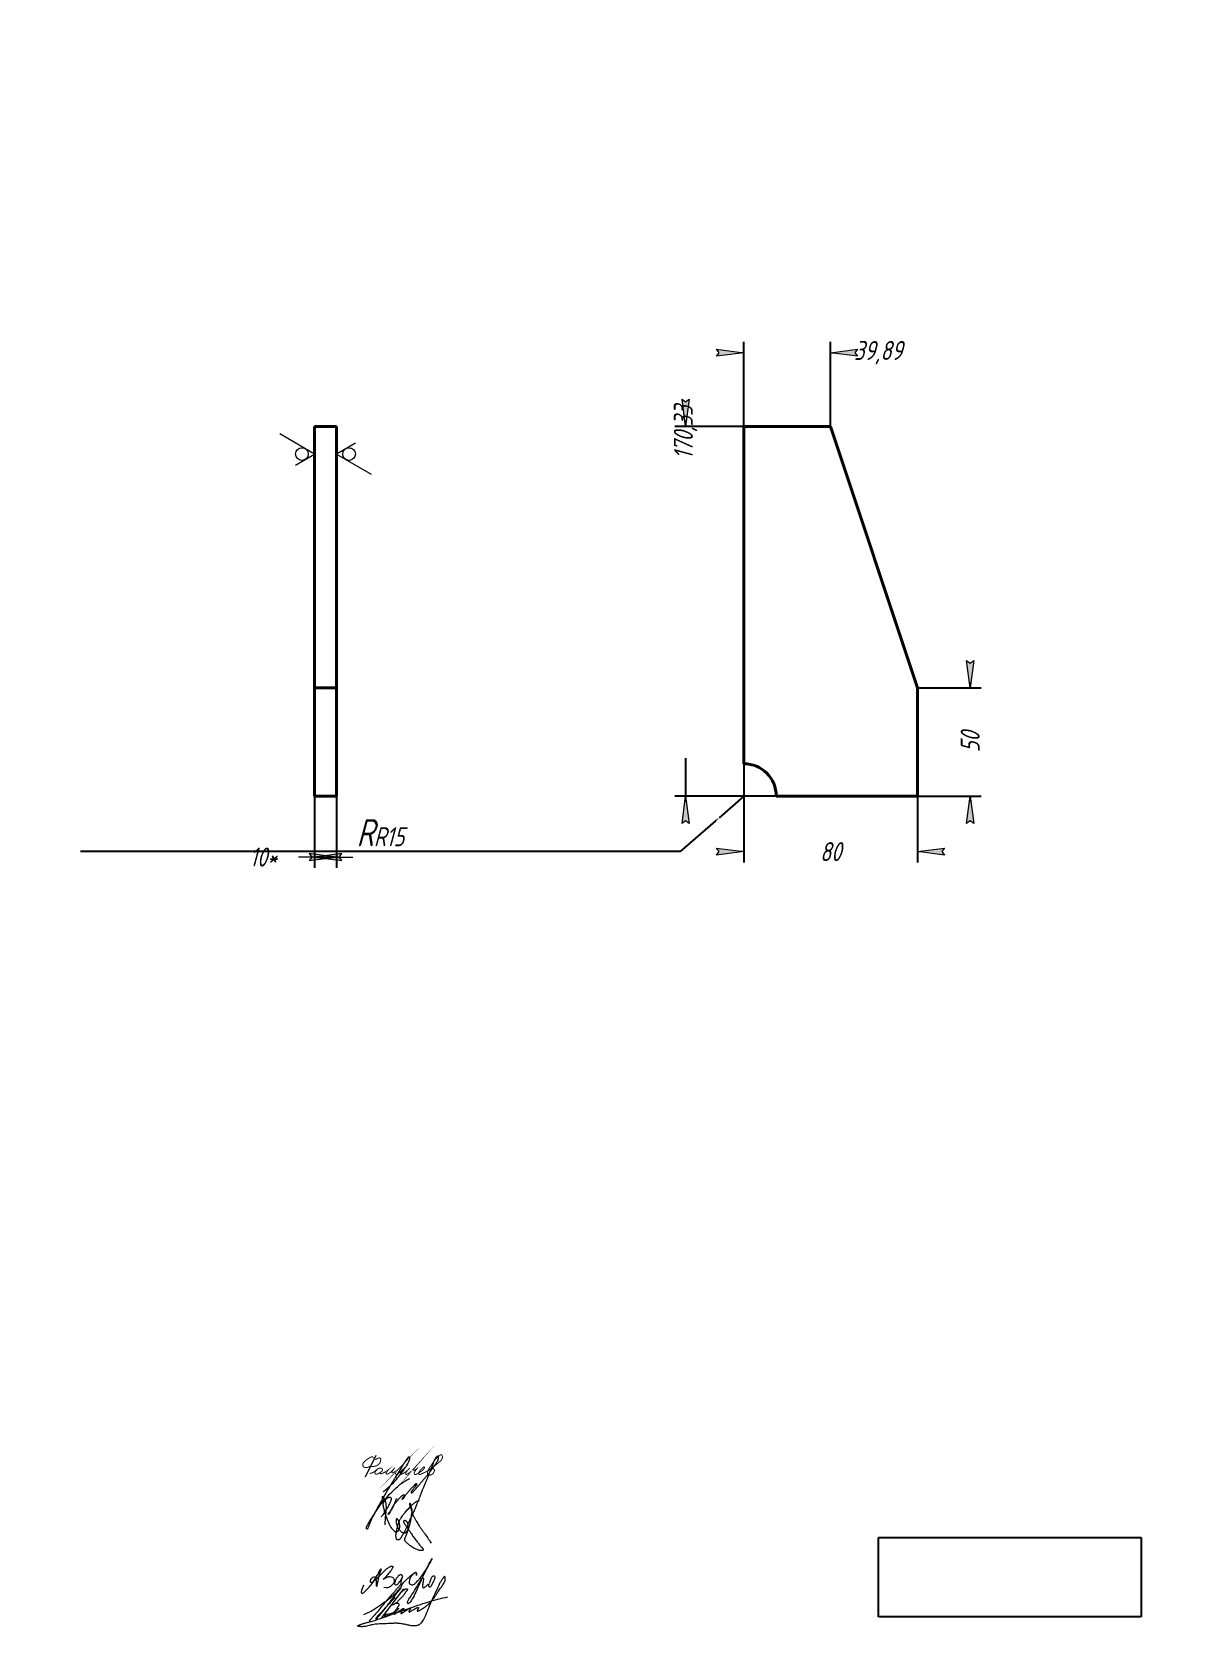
# Model space of a CAD drawing. Header units: millimetres. Extents: x 0 to 210, y 0 to 297.
import ezdxf

# ---------------------------------------------------------------- set-up
doc = ezdxf.new("R2010")
doc.units = ezdxf.units.MM
for name, pattern in [('K5LT32789', [0]), ('K5LT32790', [0]), ('K5LT32791', [0]), ('K5LT_BASIC', [0]), ('K5LT_THIN', [0])]:
    doc.linetypes.add(name, pattern=pattern)
doc.layers.add('Системный слой', color=7, linetype='Continuous')
doc.styles.add('KDIMTEXTSTYLE', font='GOST_AU.SHX', dxfattribs={"width": 0.96, "oblique": 15, "height": 5})
doc.dimstyles.new('KDIMSTYLE (0.40)', dxfattribs={"dimtxt": 5, "dimasz": 1, "dimexe": 2, "dimexo": 0.0625, "dimgap": 1, "dimtad": 1, "dimlfac": 2.5, "dimtxsty": 'KDIMTEXTSTYLE', "dimsah": 1, "dimcen": 0.09, "dimdle": 1, "dimadec": 0, "dimazin": 0, "dimtfac": 0.667, "dimtmove": 0, "dimatfit": 3, "dimfxl": 1, "dimtvp": 1, "dimtolj": 1, "dimtzin": 0, "dimarcsym": 0})
picture_1 = doc.add_image_def('image1.jpg', size_in_pixel=(394, 119))

msp = doc.modelspace()

# ---------------------------------------------------------------- blocks, each defined once
blk = doc.blocks.new('U0')
at = {"layer": 'Системный слой', "color": 7, "linetype": 'K5LT_THIN', "lineweight": 18}
for p, q in [((51.99999999999999, 219.3087936701982), (45.59824999999999, 223.0048440326982)), ((48.49999999999999, 217.2880686701982), (51.99999999999999, 219.3087936701982))]:
    blk.add_line(p, q, dxfattribs=at)
blk.add_arc((49.66666666666666, 219.3087936701982), 1.166666666666667, 0, 359.999994270422, dxfattribs=at)
blk = doc.blocks.new('U1')
at = {"layer": 'Системный слой', "color": 7, "linetype": 'K5LT_THIN', "lineweight": 18}
for p, q in [((59.5, 221.3295186701982), (56, 219.3087936701982)), ((56, 219.3087936701982), (62.40174999999999, 215.6127433076982))]:
    blk.add_line(p, q, dxfattribs=at)
blk.add_arc((58.33333333333333, 219.3087936701982), 1.166666666666667, 0, 359.999994270422, dxfattribs=at)
blk = doc.blocks.new('KDIMARROW_02')
at = {"layer": 'Системный слой'}
blk.add_hatch(color=0, dxfattribs=at).paths.add_polyline_path([(4.5, -5.51091059616309e-16), (5, 0.6582624912261956), (0, 0), (5, -0.658262491226197)])
at = {"layer": 'Системный слой', "color": 0, "linetype": 'K5LT_THIN', "lineweight": 18}
for p, q in [((0, 0), (-1, 0)), ((5, 0.6582624912261956), (0, 0)), ((0, 0), (5, -0.658262491226197)), ((0, 0), (7, -8.572527594031472e-16)), ((4.5, -5.51091059616309e-16), (5, 0.6582624912261956)), ((5, -0.658262491226197), (4.5, -5.51091059616309e-16))]:
    blk.add_line(p, q, dxfattribs=at)
blk = doc.blocks.new('KDIMARROW_01')
at = {"layer": 'Системный слой'}
blk.add_hatch(color=0, dxfattribs=at).paths.add_polyline_path([(-5, -0.6582624912261956), (0, 0), (-5, 0.658262491226197), (-4.5, 5.51091059616309e-16)])
at = {"layer": 'Системный слой', "color": 0, "linetype": 'K5LT_THIN', "lineweight": 18}
for p, q in [((-4.5, 5.51091059616309e-16), (-5, 0.658262491226197)), ((-5, 0.658262491226197), (0, 0)), ((0, 0), (-5, -0.6582624912261956)), ((-5, -0.6582624912261956), (-4.5, 5.51091059616309e-16)), ((0, 0), (-1, 0))]:
    blk.add_line(p, q, dxfattribs=at)
blk = doc.blocks.new('U2')
at = {"layer": 'Системный слой', "color": 5, "linetype": 'K5LT32789', "lineweight": 18, "true_color": 0x0000ff}
for points in [[(68.23046276448386, 12.59805931323888), (68.02546507193357, 12.91249118050177), (67.70335480532907, 12.91249118050177), (67.39968853019865, 12.60882490537128), (67.05581728396587, 12.26495365913851), (66.78091197773412, 11.7936955012581), (66.66376821109189, 11.17214301528264), (66.85402870999019, 10.98188251638476), (67.18844314833176, 11.06395580855013), (67.39341196417762, 11.26892462439582), (67.6330623068281, 11.55676045965933), (67.96322026130119, 12.05980929016363), (68.32296438609961, 12.77847972847516), (67.96322026130119, 12.05980929016363), (67.83840311785158, 11.48047414549231), (67.83840311785158, 11.14313891888827), (67.92279289646626, 11.05874914027362), (68.07677688024796, 11.11246660515607), (68.77661379900542, 11.89703463955252), (69.5408322207162, 12.5904047853075), (69.92657293763222, 12.94038469878956), (70.34046982683185, 13.21365560084726), (70.52996480282876, 13.32907576434317), (70.68249656128367, 13.32907576434317), (70.7610706920712, 13.11670627697848), (70.7610706920712, 12.8812527569149), (70.7610706920712, 12.6319536351883), (70.7610706920712, 13.11670627697848), (70.68249656128367, 13.32907576434317), (70.5299648028283, 13.33876758979252), (69.92657293763222, 12.94038469878956), (69.36981885349029, 11.83326296664552), (69.36981885349029, 11.34145201900478), (69.59638405461627, 11.11488681787887), (69.91567355842113, 11.03212718532654), (70.23923428039689, 11.03212718532654), (70.5002388117812, 11.29313171671063), (70.8305062104045, 11.62339911533468), (71.8936172286522, 12.68651013358237), (74.45402364649115, 17.44270097986248), (71.8936172286522, 12.68651013358237), (70.9843628378612, 10.41454951322606), (70.2863818781284, 8.944073142756167), (69.6566035134586, 7.956663129403466), (69.24345767690403, 7.465189438697763), (69.11521017313413, 7.572997696257005), (69.11521017313413, 7.993755369788119), (69.41057197055258, 8.522327323323935), (69.94904962826678, 9.241003784080931), (70.80583205677073, 10.65713963092821), (71.67471277618702, 12.13953197141026), (71.8630496373627, 12.32786883258598), (72.00440727531227, 12.30768109236283), (72.0454099330828, 12.07685281026178), (71.97260643119503, 11.57559866844633), (71.91449557273663, 11.17550378658325), (71.83607647070953, 10.77960003293799), (71.917411145594, 10.48812572702332), (72.08004930276837, 10.40211918619943), (72.30714991536817, 10.62921979879883), (72.7354367827115, 10.96594653431393), (73.12029624548659, 11.35080599708897), (72.87464930581689, 10.83971608156898), (72.98971053617211, 10.72465485121401), (73.16251011009477, 10.65283358256397), (73.35440691541487, 10.72471146679612), (73.59654272926971, 10.96684728065074), (74.24196083261549, 12.31219190386571), (74.16521146826133, 12.58533388639506), (73.92053680296115, 12.65241790419699), (73.6038852393684, 12.575746153534), (73.39759305438926, 12.17322397938528), (73.24886679174583, 11.71319347540643), (73.12029624548659, 11.31550733617914)], [(60.97926034191268, 10.96340563596812), (60.79060756580829, 10.43850737404341), (60.60366972646258, 9.918380668320737), (60.5435778600641, 9.595075959631231), (60.68271983781035, 9.45593398188521), (60.87595048833327, 9.45593398188521), (61.05779475214531, 9.637778245697007), (61.57851544836873, 10.15849894192036), (62.86196526386264, 11.44194875741448), (64.70038020387804, 15.05588002371837), (63.59522678831576, 12.35453629007583), (63.40049145742685, 9.939180414712553), (63.40049145742685, 12.16590728194444), (63.17690298204568, 12.52580861095561), (62.64361889034099, 12.41063536771594), (62.27989056745426, 12.04690704482945), (62.15358332278717, 11.71962602050439), (62.27609221467574, 11.48929157891587), (62.60759145046065, 11.48929157891587), (63.40049145742685, 12.16590728194444), (64.48434005336341, 13.24975587788103), (65.23700302890263, 14.00241885342001), (66.08257059545728, 14.55806469814951), (66.44755507514772, 14.4490162817437), (66.35574431310783, 14.14172614111075), (66.1399337659677, 13.75315886609383), (65.42933540413003, 12.91160645460371), (64.83702726706433, 12.21014362009404), (64.43355880063999, 11.93732537192773), (65.2231518506562, 12.4712342411361), (65.85856102012822, 12.58799638075723), (66.27024080501754, 12.49762958956219), (66.55070896578476, 12.2897709137012), (66.67738206825902, 11.95088189621811), (66.67738206825902, 11.5487270912314), (66.42857438496115, 11.17820819121911), (66.17838546993256, 10.92801927619001), (65.78728619644178, 10.5369200026995), (65.35631355411967, 10.43872418207323), (64.75463971181786, 10.547170353952)]]:
    blk.add_open_spline(points, degree=3, dxfattribs=at)
blk = doc.blocks.new('U3')
at = {"layer": 'Системный слой', "color": 5, "linetype": 'K5LT32790', "lineweight": 18, "true_color": 0x0000ff}
blk.add_open_spline([(64.95302144786, 22.09332353471552), (64.98693808997514, 23.3174137288423), (65.29481569843561, 24.70011343509654), (65.15267968626667, 26.16167070895639), (65.07598920803531, 26.44542572517565), (65.00048448037484, 26.63510610540436), (64.91565898545049, 26.79869314226664), (64.82322757273967, 26.94435772168444), (64.73395046235376, 27.06522679763873), (64.65975298132663, 27.154987766684), (64.60697299618978, 27.20963725389078), (64.57283095298072, 27.2390622883652), (64.55137976064874, 27.25460257848275), (64.5353779283176, 27.26418339833947), (64.52249056716306, 27.27031092773257), (64.5117424453723, 27.27408896212995), (64.50255876121737, 27.2761527118756), (64.49455546413937, 27.27689721794948), (64.48748273767337, 27.27657335607668), (64.48107481621948, 27.27532961815098), (64.47509379540453, 27.27319717966591), (64.4692620604512, 27.27009756829477), (64.4634849602136, 27.26588795925488), (64.45771390482896, 27.26037856928204), (64.4519410994646, 27.25335432999836), (64.44612617352747, 27.24446597257509), (64.44024270616565, 27.23322810506741), (64.43427945127208, 27.2189581127798), (64.42824229471078, 27.20066182489361), (64.42215639685112, 27.17679304350972), (64.4160640850765, 27.14463606700656), (64.41019967277312, 27.09969025038581), (64.40513793177684, 27.03375487867868), (64.4026592848057, 26.94297415080362), (64.4035449109417, 26.82781085882183), (64.40897429764557, 26.69775999822684), (64.42129890212411, 26.55547656673536), (64.44311907801905, 26.39616803233855), (64.4813993908478, 26.19671231120753), (64.54197863936515, 25.92742419904016), (64.61967140637708, 25.52405535091961), (64.73349883031646, 24.95032154881741), (64.92731853610633, 24.22614449360884), (65.21161775975337, 23.44845284735374), (65.48358760721159, 22.71858326436504), (65.74537507765915, 22.10801979934175), (66.00601137707909, 21.66452169222498), (66.25536968212282, 21.34494212128865), (66.47023233806092, 21.12184499667381), (66.63198330853614, 20.96498908309729), (66.7480597614091, 20.88032313275278), (66.82337460698346, 20.84162516269052), (66.87949113183147, 20.82120545744996), (66.93080643202622, 20.80924661553149), (66.98208072014009, 20.80306324097671), (67.034602559392, 20.80221299460393), (67.08754341415556, 20.80693616578267), (67.13869402724839, 20.81709404039123), (67.18605553804665, 20.83201662963288), (67.22810200418768, 20.85062604288225), (67.26501691230266, 20.87216526718902), (67.29827873979167, 20.89715240989224), (67.33164956974565, 20.92821843334127), (67.36885637989172, 20.97038421322267), (67.41477281233546, 21.03319417558049), (67.47324278938416, 21.12355591365178), (67.54125826337608, 21.24090797926965), (67.6030235768997, 21.37409452671562), (67.64727891346746, 21.50554801216143), (67.67275232094582, 21.62881273753641), (67.68388521775663, 21.75178597112836), (67.6826674390766, 21.89196519060383), (67.66436578350792, 22.06556556188264), (67.62299487303139, 22.27944646908963), (67.5601222570871, 22.51061664467156), (67.48881279116671, 22.72118013387202), (67.42412567787093, 22.87616314143975), (67.36553661953135, 22.97546516549454), (67.31755578419907, 23.04163348817121), (67.27444070020258, 23.09335042788041), (67.23587036826743, 23.13378080508721), (67.20474093452485, 23.1607538915105), (67.18141334660791, 23.17669668456242), (67.16511228179212, 23.18537510309861), (67.15241037240824, 23.19042234583443), (67.14175083272758, 23.19327398800604), (67.13248163038706, 23.19456076274486), (67.12442560426305, 23.19462843712915), (67.11732831425911, 23.19377316271951), (67.11093972884282, 23.19218414778206), (67.1045999651476, 23.18976444787694), (67.09804771280804, 23.18634142878167), (67.09110634329595, 23.18163228946054), (67.08379819647848, 23.1754317097992), (67.07599289885383, 23.16733345200953), (67.06751858284795, 23.15672038883085), (67.05811777538365, 23.14258762220956), (67.04754830479428, 23.12347579238016), (67.03540254666765, 23.09686743143791), (67.02203883380986, 23.0607404307757), (67.00817163453306, 23.0140061382487), (66.99566257261715, 22.95823319840559), (66.98694321561494, 22.89437132337707), (66.98376160748936, 22.82149575299104), (66.98837994817683, 22.73239288927942), (67.00563320598584, 22.61272765169818), (67.03619180986124, 22.4411639688054), (67.07425606075554, 22.22084796143903), (67.1340989369865, 21.97507300432443), (67.22079826387221, 21.74645226426409), (67.32940316719427, 21.53524520076365), (67.45879392267585, 21.33416518508739), (67.61362285669088, 21.1371369751314), (67.78179528248887, 20.96231471521116), (67.94120486697324, 20.82240386512785), (68.08043832722846, 20.72660308488898), (68.1981651088145, 20.66616016403944), (68.2999320257062, 20.62717583563179), (68.39213198872372, 20.60261933747515), (68.47408367287804, 20.59035524746298), (68.54445471829487, 20.58808243881117), (68.60390372021924, 20.59315858604617), (68.65447910168962, 20.60360781817531), (68.69836387598977, 20.61823074685293), (68.73803289328792, 20.63691208988132), (68.77707600764631, 20.66064182990189), (68.81860205316315, 20.69196090790859), (68.86511870285636, 20.73480443367487), (68.91856173480235, 20.7943735901676), (68.97971535931924, 20.8761117885017), (69.04721478060559, 20.98101793279724), (69.11352244467392, 21.10687430648554), (69.1701608585295, 21.24668544616424), (69.21299172655557, 21.39540126770351), (69.24074182261174, 21.55287166606357), (69.2533951121693, 21.72325298522819), (69.24900987967132, 21.90487941012233), (69.22802116770254, 22.0875937071994), (69.19139625293792, 22.25495504967432), (69.14310474058775, 22.39502271675619), (69.09061057491473, 22.50598835679696), (69.03754999441878, 22.59094260064649), (68.98529638311933, 22.65621454453239), (68.93326480911568, 22.70763017754598), (68.87881006209811, 22.75076512695944), (68.82058804802608, 22.78787721366984), (68.7593196890843, 22.81861643029777), (68.69948183825112, 22.84159908964619), (68.64587574868145, 22.85652149889691), (68.60146658990513, 22.86300148972816), (68.5652890260184, 22.86370021995606), (68.53434531170652, 22.86071003014243), (68.50550894586436, 22.85460794989137), (68.47766796136324, 22.84564855721396), (68.45128093591646, 22.83409259409973), (68.4277480515178, 22.82067599942005), (68.40821119243257, 22.80650756207186), (68.3928641428823, 22.7925126266903), (68.38117384702011, 22.77910804509122), (68.37259247271174, 22.76659682464995), (68.36630729237504, 22.75465603635237), (68.36162930005779, 22.74272998221457), (68.35799994418548, 22.72941640388771), (68.3556370945781, 22.71417774963365), (68.35491258638069, 22.69652817439308), (68.3562547513248, 22.67620015130927), (68.36031699543912, 22.65200197525223), (68.36821073103744, 22.62233750234935), (68.38206810820229, 22.58375536265802), (68.40561900605722, 22.53095606585978), (68.44228194961491, 22.45858012314818), (68.49075518662951, 22.36246245331594), (68.55309085090528, 22.2489768881301), (68.63857704226626, 22.12087465313169), (68.76113932287296, 21.97240139208151), (68.93964165651954, 21.76038400099699), (69.17199361641656, 21.43349234703604), (69.46744011293906, 20.96498124604781), (69.82352410636463, 20.38397885208946), (70.28537581999254, 19.76397885235932), (70.7477439608806, 19.156854383503), (71.13510789142316, 18.62597125375714), (71.40628485244638, 18.23292423426392), (71.62652990684276, 18.0246412313129), (71.77012825687879, 17.90106568635963), (71.85605324017999, 17.80630938376271), (71.90907771100771, 17.72831301066014), (71.94122951062556, 17.66799629422789), (71.96270926619047, 17.6165669369764), (71.97518069788833, 17.57433232003632), (71.98080761231151, 17.54113793773257), (71.98202892608326, 17.51574327095722), (71.98058911191737, 17.49553271573427), (71.97730050401339, 17.47863208496426), (71.97256708702557, 17.4641151386067), (71.96654024965088, 17.45128820343132), (71.95912357603417, 17.43953861875957), (71.94999120801364, 17.42812172746247), (71.93855236013408, 17.4165653096023), (71.92401263661449, 17.40458762273627), (71.90534516694952, 17.39204812505562), (71.88103170277299, 17.37885969333445), (71.8499408943517, 17.36554876799914), (71.81210695129232, 17.35315481683614), (71.76828481555458, 17.34275494481321), (71.71830838604052, 17.33567105261767), (71.659329058633, 17.33303767986166), (71.58574992312958, 17.33700981874338), (71.48721205492193, 17.35171508466988), (71.3439083026935, 17.3815807310007), (71.13213063803667, 17.43899902088046), (70.8238360654357, 17.5485287077214), (70.45253478478239, 17.71374141384794), (70.06291351466774, 17.90565548027115), (69.75373073779761, 18.1034145522014), (69.50846575298183, 18.30821816735087), (69.28442441830671, 18.50894154940534), (69.04464886260085, 18.72204625101526), (68.83529499033563, 18.90867555108284), (68.70638471344334, 19.05713028114073), (68.64624364756014, 19.15285282064269), (68.61760804370729, 19.21470032414962), (68.60058697766905, 19.26797098395258), (68.59022054346948, 19.31879156826722), (68.58507450191803, 19.37019394947367), (68.58513663086259, 19.42228882176471), (68.59048571700885, 19.47438838918299), (68.60203349100544, 19.52948808578662), (68.62087067991494, 19.5903262528193), (68.65206208379189, 19.66894383626126), (68.69984015138996, 19.77364129920073), (68.77146813929397, 19.93576794481109), (68.86526172676355, 20.15834363139413), (68.96078741793292, 20.45388095829412), (69.06865209236824, 20.77614298181746), (69.2004091037226, 21.12459516407188), (69.35303226495631, 21.54635501495213), (69.52488676166739, 22.08441821270202), (69.67570308997396, 22.70170334411876), (69.76601850080849, 23.27917639610999), (69.82370659850852, 23.74266336299587), (69.89017965919986, 24.10552434516461), (69.94528664491446, 24.40058238184406), (69.95602458679153, 24.63917041669231), (69.93440581987446, 24.82893561296405), (69.89671855336574, 25.01144977887347), (69.84177480727863, 25.21709216828148), (69.79034546921909, 25.43120817649699), (69.75221038702102, 25.62442734645742), (69.71401678474335, 25.76907460758224), (69.68338447943185, 25.86986077328061), (69.65971980510858, 25.93548454204523), (69.63975234772693, 25.97626612901985), (69.62437528030031, 25.99974584164397), (69.61267554108359, 26.01374893846071), (69.60246986763866, 26.02337070555603), (69.59304399323153, 26.0302601129932), (69.58408129312244, 26.03516435464257), (69.57537403511041, 26.03850274477517), (69.56675966866717, 26.04051894788154), (69.55826223056994, 26.04132864492894), (69.54985069118169, 26.04105656771256), (69.54141055125106, 26.03979873792593), (69.53240752227595, 26.03752813277873), (69.52246401642475, 26.0339952810682), (69.51151704372842, 26.02889420771743), (69.50012368279965, 26.02217861068132), (69.48927105522249, 26.01423546420145), (69.47954485864028, 26.00547736965657), (69.47111416953015, 25.99606455781222), (69.46352183787903, 25.98547833071569), (69.45677548857282, 25.97339185159021), (69.45100863071252, 25.959491396396), (69.44645596321753, 25.94367672538385), (69.44329174324054, 25.92540361519576), (69.44183617782083, 25.90380409006104), (69.44268776277221, 25.87741917792076), (69.44692531534167, 25.84443130918302), (69.45600188001075, 25.8033780879818), (69.47129418413164, 25.75273489665773), (69.49540063463212, 25.68941040479288), (69.53234061696901, 25.61049997896851), (69.58281043941057, 25.51167036308578), (69.63269555853802, 25.38653961175154), (69.6794976309653, 25.23618764423944), (69.73123820064704, 25.05704174780601), (69.80741289144895, 24.82951877479667), (69.9055834862967, 24.5548076682702), (69.99883216299264, 24.24301860404938), (70.0778502664646, 23.95346523743427), (70.17479370676716, 23.69771544000122), (70.29098747573508, 23.47940469741241), (70.42872432324944, 23.25706046001514), (70.58911414763546, 23.00756365295877), (70.77184135769537, 22.69234912234273), (71.0096807525267, 22.27428327132043), (71.3173078327445, 21.79645767597202), (71.66836942932382, 21.2940955048696), (72.0084696623017, 20.81902955131227), (72.62161105405339, 19.9597481042415), (73.10573714966705, 19.24782238250407), (73.47515903651129, 18.67978912984995)], degree=3, knots=[0, 0, 0, 0, 23.08892411003839, 25.90578379320913, 27.36849658095113, 28.57853477437289, 29.7218750749431, 30.81396087475684, 31.80518275617818, 32.5340116185717, 32.99290285232896, 33.22579348087665, 33.37704679038229, 33.48833048874886, 33.57455142486756, 33.64380518652092, 33.70122378259412, 33.75036659537633, 33.79386957008623, 33.83335544025108, 33.87214105272245, 33.91235496550996, 33.95658983186728, 34.00557035799107, 34.061357419905, 34.12646780763512, 34.20410929927907, 34.29854880647121, 34.4157438501339, 34.56455491175546, 34.75945876534566, 35.02822874118409, 35.41286378006095, 35.99717510029608, 36.72813949276635, 37.56894107973724, 38.43382537174505, 39.40133199336037, 40.578430721351, 42.23539782704537, 44.56960189155861, 48.26913254375512, 53.18771198246659, 58.58434017403594, 63.76404376679448, 67.77867569014562, 70.99814287695813, 73.36983390960212, 75.34981577454691, 76.79687388843904, 77.58132367445822, 78.02891375208497, 78.378086715233, 78.69680269722102, 79.01348919569972, 79.34337265075953, 79.67858665453129, 80.00682416916896, 80.31793205149701, 80.60647145028561, 80.86603481811044, 81.11641040457833, 81.38398339074794, 81.71835383148989, 82.1678102968112, 82.8393613365416, 83.73323474227259, 84.70542236921145, 85.58272421559701, 86.32439137188506, 87.05711592911308, 87.8907574961167, 88.94534148899339, 90.32114124951465, 91.96557055710285, 93.42636652596606, 94.48421544317516, 95.10102119904894, 95.58099742489627, 96.01314099800784, 96.36109308967781, 96.62600156797119, 96.78273890043828, 96.889142367443, 96.97113807639755, 97.038129668233, 97.09527188758723, 97.14590073358623, 97.18856061114779, 97.2287471840586, 97.26891537016509, 97.31531058982989, 97.36686141375753, 97.42565515127394, 97.49445365730666, 97.57714175019537, 97.6796234518885, 97.81191523042803, 97.98566281873885, 98.22679687241516, 98.53258681418663, 98.89778635319205, 99.29603614677359, 99.73782124223918, 100.2617239247368, 100.964229309618, 101.999780239612, 103.5254109190041, 105.1506671389526, 106.7245298989554, 108.093531563326, 109.5903133920281, 111.1953020837693, 112.7774834854757, 114.1263943636619, 115.159714159532, 115.933249703592, 116.5991051072816, 117.1966867350474, 117.716186105381, 118.1472776884506, 118.5120913932663, 118.8308284389657, 119.1120840017018, 119.3761473530127, 119.6502541760029, 119.9661844048676, 120.3484720487786, 120.8326110054183, 121.4625745633854, 122.257883948525, 123.1663167729581, 124.1218957718332, 125.0774414802364, 126.058759075695, 127.1107217357935, 128.2713802827618, 129.4555411470182, 130.5492798125666, 131.4722221457924, 132.2240763945491, 132.8428036707044, 133.3435270316868, 133.7861618193668, 134.2097331793344, 134.6419531666712, 135.07675082757, 135.4909341445828, 135.8405670411855, 136.1161996801323, 136.3290212946846, 136.5165823049759, 136.6970732021236, 136.8799095666845, 137.0632951286719, 137.2354651043024, 137.3861300135916, 137.5142614765161, 137.6235479569736, 137.7184450497249, 137.7976892899042, 137.8756507401737, 137.9579435297707, 138.0555159514176, 138.163779376122, 138.2880427438782, 138.436309489426, 138.6225163233996, 138.8620748680995, 139.2031278659684, 139.7043262486523, 140.3810974906251, 141.2189148674305, 142.1273174818552, 143.2595165690257, 144.8211407952124, 147.3177643775447, 150.7571101410823, 155.1951704424444, 160.0691713325595, 165.2244643996175, 169.4711417493419, 172.4214110687776, 174.0929247216289, 175.1382982941582, 175.9667476052343, 176.4795577137869, 176.9002722075947, 177.2447515993877, 177.5213496275962, 177.722930126645, 177.8737085289891, 177.9963222724827, 178.1014362024326, 178.1953143978301, 178.2815173063154, 178.3661181765914, 178.4549126387874, 178.5547545514223, 178.6700486309557, 178.8070744895659, 178.9752011110635, 179.1872344806044, 179.4394731118456, 179.7197270048918, 180.0295107225544, 180.3832688069577, 180.8234477103547, 181.4071105080071, 182.2468370647849, 183.5636180390767, 185.5124136486446, 188.3659008144822, 191.1693595490507, 193.6361941483106, 195.2159308876024, 197.1470862219489, 199.2692247613871, 201.224518318486, 202.3921757305919, 202.9354455009734, 203.335749427751, 203.6650385457113, 203.9804397921348, 204.3052698204951, 204.6306664143438, 204.9542103018015, 205.2842401760186, 205.68312192184, 206.1453122097258, 206.8668041367929, 207.8378621120557, 209.464316382984, 211.3873392381132, 213.6481330480264, 215.8281705148584, 218.3616311862739, 222.0463208053261, 226.400788772624, 230.2376141698672, 232.9871267002133, 235.1430689373578, 237.1452347941266, 238.6001234124407, 239.5943196481266, 240.7144690296747, 242.0868590309205, 243.5795128043555, 244.8370298052072, 245.7730677623126, 246.3794493830385, 246.8095402814596, 247.0775336538936, 247.2275167539396, 247.3339800160057, 247.4184700209773, 247.4895205515942, 247.5520115162512, 247.6092220325807, 247.6636060178384, 247.7171677520884, 247.7685920257453, 247.8207844363665, 247.8766770811286, 247.9421914551861, 248.0180825757098, 248.1024702365821, 248.1894206015074, 248.2694707678351, 248.3470721801384, 248.425636522534, 248.5128864112118, 248.6056793825818, 248.7068161418586, 248.8204129671911, 248.9522817326213, 249.1114892801304, 249.3139564207763, 249.5741553291382, 249.8978203062795, 250.3037087529917, 250.8417906157673, 251.5282721942539, 252.3812439797572, 253.3595934924577, 254.4759627763927, 255.8726873418201, 257.8510916368267, 259.9382727246121, 261.9636029003651, 263.4698826802768, 265.0464480200878, 266.5866947374772, 268.3669126827913, 270.599666274059, 273.4070816914232, 277.3730272345561, 281.2342012594908, 284.8823428619705, 288.313022516428, 301, 301, 301, 301], dxfattribs=at)
blk = doc.blocks.new('U4')
at = {"layer": 'Системный слой', "color": 5, "linetype": 'K5LT32790', "lineweight": 18, "true_color": 0x0000ff}
for points, knots in [([(64.62833720419628, 28.22990798823287), (65.53337151260514, 28.86381429593243), (66.67099517112484, 29.93827884222023), (67.90360525716318, 31.51520305887874), (68.6600728550037, 32.50813647917333), (69.1078575814839, 33.35367360251634), (69.39554792992496, 33.86114691581336), (69.48936227130154, 34.12840536998618), (69.51837555019827, 34.26594599521071), (69.53020864996282, 34.3500887278536), (69.53071987592222, 34.40333237658731), (69.52631185763082, 34.43688051869779), (69.52026765923397, 34.45986262146324), (69.51303213170348, 34.47796234900665), (69.50472225937607, 34.49306892645463), (69.49530163312608, 34.50615951742587), (69.48450492393448, 34.51791655676674), (69.47183072211692, 34.52903999654089), (69.4568082252745, 34.53968423058936), (69.43923109478143, 34.54958800189397), (69.41945125498692, 34.5581731056873), (69.3982492559912, 34.56483974662309), (69.37674409564606, 34.56915059613624), (69.35608171409257, 34.57098260503989), (69.33702102189821, 34.5705432436753), (69.31956726269402, 34.56809729214245), (69.30308921622742, 34.56375902522248), (69.2865677290689, 34.55738808954382), (69.26914651976355, 34.54840931892358), (69.24988766934445, 34.5357887240952), (69.22750596044901, 34.51771400780606), (69.19921688248243, 34.49027020111296), (69.1590652107171, 34.44508500954883), (69.0925264793006, 34.36765535153816), (68.97922283115162, 34.22810549997097), (68.79815251670206, 33.98250817316037), (68.54116775192179, 33.5820137784437), (68.1974938187926, 32.98606038816141), (67.6527895599813, 32.14113957298422), (66.8149688630926, 30.82570469025481), (65.70272502658192, 28.99000916653694), (64.47551912094623, 26.88142739286695), (63.45919871719663, 25.04184660670356), (62.78445798805164, 23.77242698982121), (62.41267516561604, 23.03648165506078), (62.21136899313348, 22.58721404577466), (62.06960341649925, 22.2471170502385), (61.95314300889983, 21.95329720065715), (61.85376811381276, 21.69227917009033), (61.78063940426877, 21.49523485172983), (61.73833897660525, 21.38028226462143), (61.71313331378232, 21.32824730814468), (61.7006267143674, 21.30680608459261), (61.69122903389251, 21.29334138450156), (61.68345875280041, 21.28410415192138), (61.67671738161171, 21.27756708611622), (61.6706999454744, 21.2729386029543), (61.66520864011439, 21.26973785731741), (61.66009856462148, 21.26765668583289), (61.65525528159742, 21.26649758913157), (61.65058364066991, 21.26614110727212), (61.64600098771339, 21.2665273118613), (61.64152918430662, 21.26762209422714), (61.63722863134934, 21.2693517216473), (61.63311342157827, 21.27162526527772), (61.62898443260072, 21.27449886018334), (61.62452815453655, 21.27820783433756), (61.61943134212551, 21.28317351541563), (61.61337831936588, 21.28999075775394), (61.60600879378227, 21.29952296500826), (61.59676102144925, 21.31321463878771), (61.5850978991659, 21.33300587561689), (61.57062882370282, 21.36109084223312), (61.55451351204189, 21.39826683128661), (61.53949936930881, 21.44373259066069), (61.52833064633316, 21.49450145147432), (61.52242414191744, 21.54846071193629), (61.52232399479924, 21.60471360012559), (61.52851886079726, 21.66370111383233), (61.54163536656992, 21.72528154827458), (61.56247653388716, 21.78992212430833), (61.59297549660283, 21.85931480505982), (61.64106523178437, 21.94522729342393), (61.72426676943796, 22.07795165148795), (61.87619025366871, 22.32786335523983), (62.17563920903294, 22.80333459517996), (62.72744268282723, 23.67591912988235), (63.53700799623603, 24.91158720585759), (64.5603028037223, 26.40492555964437), (65.76956488454992, 27.71905709496039), (66.9414568673946, 28.83562648416385), (67.8923508954096, 29.69396267397009), (68.73677738405374, 30.27091234279099), (69.25613597630235, 30.51258668970367), (69.49987168730289, 30.62774108112188)], [0, 0, 0, 0, 8.550608616909479, 12.05498909731316, 15.54800864636031, 18.19112149729409, 19.49899547586825, 20.05820856276075, 20.38161509008001, 20.58967061819273, 20.71666537517187, 20.79367975743621, 20.85170144345296, 20.90072235485522, 20.94465307224176, 20.98524465825564, 21.02564223243174, 21.06834027274877, 21.11593940290885, 21.16833782892286, 21.22470724871314, 21.28305186546078, 21.34057559650208, 21.39466303008514, 21.44378103840279, 21.48828891869076, 21.53119048967674, 21.57580767080184, 21.62550805067395, 21.68308106465782, 21.75428657315771, 21.84854811100129, 21.98874998667692, 22.22341503732463, 22.64135142255019, 23.38396024610536, 24.59145537447172, 26.33319310262997, 28.72517486315826, 32.39414345489543, 38.44413720066752, 45.386804132957, 51.3366439952876, 54.75928160654442, 56.55021407149562, 57.73619828659556, 58.58106772181609, 59.41081735012408, 60.19037519759497, 60.74860237604653, 61.04454549420441, 61.13979306103076, 61.19713002219413, 61.23708949006024, 61.2671348063732, 61.29071298422787, 61.30986155532154, 61.32593719236645, 61.33991703943459, 61.35255107389896, 61.36445007752456, 61.37614187831995, 61.38811066680237, 61.40006167387295, 61.41202200248679, 61.42454207551994, 61.43906624348642, 61.45699012410813, 61.47974062644996, 61.50979512866817, 61.55047455772206, 61.60794197523685, 61.68805755052679, 61.79563498556981, 61.92221881037423, 62.05916765616627, 62.19849487994397, 62.34287054750136, 62.4951123545238, 62.65815684757621, 62.83085476293896, 63.02153046686268, 63.2457091914174, 63.59456840449479, 64.23786481718554, 65.5163435666815, 67.95744178744798, 72.25357323446096, 76.98975279678383, 81.9773654752493, 86.09099495459934, 89.56281137385866, 91.90558766368395, 94, 94, 94, 94]), ([(66.9858786876592, 26.96135777489516), (66.91347326059716, 26.51775162794092), (66.69696785411053, 25.95394627192226), (66.3662105078643, 25.26981827978392), (66.14005414695238, 24.90784276628031), (65.98458231760102, 24.61315240987165), (65.89111204139542, 24.42659199730349), (65.8356016745703, 24.31971835338157), (65.79575645780422, 24.2564665544613), (65.76052054803509, 24.20863696075583), (65.72697599416229, 24.1677429673189), (65.6928566642917, 24.12930868954845), (65.65831399196203, 24.09282209224656), (65.62686049269337, 24.06102318408514), (65.60299483163203, 24.03826804318845), (65.58749595382528, 24.02470446894449), (65.57856244662658, 24.01757332571364), (65.57288940417531, 24.01345207518023), (65.5687151201741, 24.01073193818505), (65.56538042576547, 24.00883987640026), (65.56256837488853, 24.0075298945022), (65.56013090832398, 24.00672558245685), (65.55801722846816, 24.00643077976247), (65.55615366896014, 24.00676217433579), (65.55476164859321, 24.00798694473141), (65.55410761051229, 24.0099024209413), (65.55398686410098, 24.01229330244749), (65.55427529702304, 24.01522146011519), (65.5549459533287, 24.01867284729869), (65.55598678144142, 24.02270074739479), (65.55746963452015, 24.02754701324534), (65.55965708472706, 24.03390603235721), (65.56308253984086, 24.04298732358001), (65.56875904315747, 24.05699653470714), (65.57714286309468, 24.07682666715235), (65.5878760082506, 24.10298566171917), (65.60028951639762, 24.13375602893711), (65.61508988439853, 24.17009564768318), (65.63322665142887, 24.21136316590372), (65.65873956672557, 24.2587817960144), (65.69324972731131, 24.31072778930186), (65.7393906927786, 24.37295027992016), (65.80217006097799, 24.45375498549501), (65.89285432728407, 24.57886662533977), (66.01254856971292, 24.75919832055737), (66.14790995898211, 24.98517086286546), (66.27829026458507, 25.21986721823367), (66.4127564884294, 25.45967562246631), (66.5702819078826, 25.7227966626991), (66.7663623717371, 26.0015227210088), (66.97726410998142, 26.25046910736955), (67.16043057376262, 26.46731572316128), (67.35490144923038, 26.6979517003015), (67.58445266920248, 26.96407068276548), (67.84967483073899, 27.2269866909572), (68.05264131708174, 27.42164614873585), (68.18229333429005, 27.524280931514), (68.25075213304956, 27.56490540901581), (68.30192178220187, 27.59016991069623), (68.35221568314915, 27.61069419917175), (68.39866073444622, 27.62530463026459), (68.4365831827638, 27.63323465880046), (68.4644830567244, 27.63598880168868), (68.48459448927767, 27.6357850513254), (68.49999496492069, 27.63388579317692), (68.5123106223813, 27.63084430364077), (68.52240198671666, 27.62694201311092), (68.53080021358906, 27.62232462864677), (68.53780949529579, 27.61709114741791), (68.5436832991478, 27.61126482236648), (68.54864466949526, 27.60477649823937), (68.5530050677674, 27.59735428606263), (68.55690282361536, 27.58860169890318), (68.56034720743841, 27.57801665945934), (68.56323449853275, 27.56499347543217), (68.56537602762901, 27.54854066473462), (68.56641480445954, 27.52674227941816), (68.56554153013039, 27.49642472733771), (68.5614360873664, 27.45458399778238), (68.55347060750856, 27.40160822871917), (68.54360203196885, 27.3409804009143), (68.53078010540148, 27.27995242881082), (68.51353209857066, 27.22356095314075), (68.49161361076074, 27.17325791054344), (68.46299296283067, 27.12393013967369), (68.42675270098471, 27.07169400481052), (68.38360557696168, 27.01660579699663), (68.34157911023169, 26.96408041141797), (68.30263752661432, 26.92047856218642), (68.26965664586439, 26.88745218832332), (68.23980000263643, 26.85966541500051), (68.21148978977571, 26.83465140489807), (68.18396350304533, 26.81161384799202), (68.16108648944305, 26.79383992006805), (68.1445464776273, 26.78222642158616), (68.13416054039067, 26.77571658956151), (68.12729446735158, 26.77191257084618), (68.12229182162827, 26.76951996866927), (68.11844483520747, 26.76799599567443), (68.11535925847446, 26.7670570028254), (68.11276281533996, 26.76654917617805), (68.11050761087051, 26.76642177802276), (68.10852972844938, 26.76669390345626), (68.10684169203063, 26.76743246750237), (68.10553986070435, 26.76869519106498), (68.10470084441003, 26.77041042790964), (68.10425132715861, 26.7724851292663), (68.10413652201817, 26.7749118395285), (68.10433096894377, 26.77770252354907), (68.1048368511365, 26.78093342830539), (68.10570561489882, 26.78477704795012), (68.10705949213224, 26.78952355548324), (68.10910229231052, 26.79556620792039), (68.11216598764949, 26.8034970015342), (68.11688603561302, 26.81443959550583), (68.12439065415293, 26.83023055054932), (68.13531769757677, 26.8513031360568), (68.14893149040293, 26.87579098130493), (68.16320283701629, 26.90015991932705), (68.17723380677181, 26.92312883273161), (68.1928644854996, 26.9480235443865), (68.21372161519274, 26.98139144373374), (68.2412053267334, 27.03098572110321), (68.27562371721717, 27.09544483659329), (68.32232406141148, 27.1685013049925), (68.38451668115326, 27.24433782338068), (68.47057539557727, 27.33106445681676), (68.58512889262948, 27.43002448849674), (68.72747447244994, 27.55086374761308), (68.86070051652908, 27.6922242735285), (68.98637555220645, 27.84278256072878), (69.1029952835004, 27.98521425953749), (69.23211644712039, 28.1359635875898), (69.36571069087421, 28.29478051466694), (69.49863318910604, 28.46938530623783), (69.63517363095832, 28.64617953437417), (69.80664675588814, 28.82708899241423), (70.00003499029157, 29.00503855516784), (70.18563425095044, 29.17825018931389), (70.31788072389963, 29.31817085968217), (70.4089847693798, 29.4209452459574), (70.4718462035232, 29.49160414029478), (70.5260762750907, 29.55180320250204), (70.57168965164749, 29.60168836332409), (70.60906199716297, 29.63870033240158), (70.63660523342088, 29.66197829207657), (70.65519018559431, 29.67493425911246), (70.6680588244788, 29.6822087472914), (70.67801550784057, 29.68657914701024), (70.68620018682333, 29.68913388966092), (70.6931514969529, 29.69039965364358), (70.6991983480933, 29.69068032983722), (70.70456350685343, 29.6901571486658), (70.70940645917625, 29.68893229200283), (70.71369407293935, 29.6871141136743), (70.71748559775529, 29.68481859415058), (70.72086282327973, 29.68212605197481), (70.72415836215706, 29.6788232182233), (70.72751101675206, 29.67467796665446), (70.73099711501501, 29.66937238031777), (70.73458194032656, 29.66264987704129), (70.73825915719101, 29.65406344596953), (70.74199385523693, 29.64294584337998), (70.74567968479388, 29.62827968846995), (70.74895589080272, 29.60897967844529), (70.75102212153357, 29.58539975465955), (70.75115444770015, 29.55934005536287), (70.74890977484323, 29.53328214679199), (70.74418740432023, 29.50781655756872), (70.73676983712755, 29.48208351945358), (70.72565147402716, 29.45434868863475), (70.70898076928103, 29.42252345546379), (70.68228905019441, 29.38168655969334), (70.63748712924523, 29.32231171398305), (70.57078741559963, 29.23412866210955), (70.47832603539706, 29.11663578161), (70.36789505990615, 28.97540493036212), (70.26323980283235, 28.81357326784658), (70.1626199269916, 28.65363205537709), (70.05464476930348, 28.52908557285181), (69.97452394154402, 28.42126225539144), (69.91442315407976, 28.3355843461205), (69.85899038549215, 28.27188016670209), (69.81164169623803, 28.22646325564719), (69.78048174708059, 28.19013620487647), (69.76305744702884, 28.16252916958337), (69.75344270072029, 28.14140003495376), (69.74778011301218, 28.1231848928438), (69.74462092801394, 28.10619371295306), (69.74337565207335, 28.08949339220152), (69.7437543615467, 28.07223353768384), (69.74585671831976, 28.05450955816104), (69.74964552144021, 28.03750791114788), (69.75465211960311, 28.02266333724933), (69.76021988245878, 28.01065750876754), (69.7659027839365, 28.00129118702466), (69.77150918675356, 27.99405636125775), (69.77705969761891, 27.98840257122447), (69.78275485705788, 27.98388775238817), (69.7888849873014, 27.98016513019036), (69.79569714519033, 27.97712410746135), (69.80334128933205, 27.97481250619057), (69.8119309848293, 27.97332362509704), (69.82166842169462, 27.97277542866721), (69.83288743686732, 27.97335528774465), (69.84607434180293, 27.97537220875563), (69.861998288595, 27.97934450575178), (69.88206767380734, 27.98623149738009), (69.90841898818906, 27.99773869474842), (69.94280291485346, 28.01595979534076), (69.98495854949924, 28.04179162999526), (70.03365606111987, 28.07452466601376), (70.08650148456962, 28.11461125434639), (70.14385868686043, 28.1646614725318), (70.20909393596682, 28.23149918445509), (70.29021241751813, 28.33009762141381), (70.40259603883747, 28.48016632902089), (70.56617686053613, 28.69545366241913), (70.8014007508433, 28.95798896080504), (71.10585191302448, 29.27887608259283), (71.43407041057603, 29.66143826310598), (71.78896580511426, 30.09740173853146), (72.13865576598793, 30.5249390489619), (72.50049850919217, 30.93505975107099), (72.85792213149129, 31.34259215508899), (73.21752534674827, 31.78650006710622), (73.55096016595937, 32.27284262984007), (73.88096751122751, 32.75060053994488), (74.2071877789218, 33.18451424766475), (74.46108445516188, 33.56613076457219), (74.64074389158063, 33.84281682824306), (74.72645303759927, 34.03449039171586), (74.76167897196397, 34.16247013002466), (74.78176489737297, 34.2652880796681), (74.79546294536573, 34.34698734486236), (74.80538137999416, 34.40681924373733), (74.81054673446253, 34.45417255345282), (74.81136355869816, 34.49601418525339), (74.80735545873907, 34.53332178085392), (74.80008120777995, 34.56395210397812), (74.79056379627559, 34.59006255623834), (74.77869203213592, 34.61435189347934), (74.7646305244862, 34.6369080272066), (74.74900092269712, 34.65687545005957), (74.73286463910391, 34.6733717101978), (74.71704074939963, 34.68625975734352), (74.70192148953478, 34.69591368355594), (74.68755848460123, 34.702880705502), (74.67357439443532, 34.70768916119735), (74.65935926229352, 34.71075897428354), (74.64410426317332, 34.7122983531024), (74.62728386018503, 34.71212989955555), (74.60845766002738, 34.70990318809589), (74.58718409763515, 34.70511492070312), (74.56272029717843, 34.69697581349422), (74.5341711085768, 34.68429974562027), (74.50138228427338, 34.66585743433883), (74.46588171517713, 34.64140186508874), (74.4290910775334, 34.61108805296115), (74.39171445610201, 34.57409293466466), (74.35168321294802, 34.52623753881565), (74.31250595782893, 34.46922336857787), (74.26799449220132, 34.39402217308165), (74.21283557869961, 34.29410768034157), (74.12486387122047, 34.13948559552304), (74.0045943062845, 33.91343601273515), (73.87568626362062, 33.61250016814232), (73.74474942042932, 33.26522845556005), (73.60993908745499, 32.90761775092696), (73.45290721898806, 32.5324137505649), (73.27660374278173, 32.12401962660027), (73.10661675421562, 31.67324554990276), (72.93983827381228, 31.19658663201952), (72.7631211620981, 30.69791932003835), (72.5571658949726, 30.15868245576134), (72.2927450775461, 29.58303306994252), (72.02345439680792, 29.02766604287761), (71.83015641084825, 28.53223588643763), (71.70757275502652, 28.19332305726846), (71.63767882461755, 27.99758344396093), (71.59403583867342, 27.87553291863674), (71.53702223946924, 27.71668476386901), (71.43493421222227, 27.43662224138356), (71.27555594605865, 27.0272652763432), (71.06095506612893, 26.51246574281893), (70.82685328548453, 25.92017064459773), (70.55952905242489, 25.21841556182505), (70.20660979850933, 24.42058102796739), (69.74714623721408, 23.50914664069842), (69.29336241546986, 22.5112414303216), (68.8639664458032, 21.50371096038452), (68.46530488076638, 20.64389455479912), (68.08509786634619, 20.07376652641472), (67.90697984647129, 19.71000783204124), (67.79143248191829, 19.54413738621236), (67.71694381629896, 19.46811116192714), (67.66175039017241, 19.42447502019598), (67.6078677314852, 19.39086559138468), (67.55134508895259, 19.36335493311867), (67.49078857267014, 19.34137063317826), (67.42737345814763, 19.32555856347321), (67.3644273272884, 19.31651580119828), (67.30718035197356, 19.31355141767352), (67.26022871233764, 19.31623330741138), (67.22473232928661, 19.32257140445415), (67.19843875721907, 19.3305886118269), (67.17815997183786, 19.3394925754514), (67.16153253020116, 19.34928073730134), (67.14710709072813, 19.36035900540173), (67.13364192085064, 19.37340183498367), (67.1204742674968, 19.38930822899874), (67.10726591342996, 19.40922530550236), (67.09370723877929, 19.43492865624978), (67.07940504495598, 19.46956953072333), (67.06351972374483, 19.51962414235902), (67.04546723329062, 19.59368128243631), (67.0201778083898, 19.69847418853112), (66.98935520016168, 19.82691325706094), (66.96456801868345, 19.96605502860652), (66.95715142970477, 20.10329753815284), (66.96696477903458, 20.24833819166074), (66.99266309116955, 20.41896621789905), (67.0347596364642, 20.63385512571489), (67.08267426551618, 20.92210309138261), (67.14263441881229, 21.29195735980204), (67.23831986969246, 21.71438700121524), (67.36824647465386, 22.10033127148517), (67.47775328440915, 22.41492847521442), (67.56187641723992, 22.66790599461268), (67.64832205039133, 22.90208831010227), (67.7635466017168, 23.14519910234051), (67.93382852992511, 23.41820946050987), (68.19957793539537, 23.78093124683264), (68.56982659849993, 24.26791703490437), (69.08193085286973, 24.8467754234064), (69.60993334982197, 25.42691909769604), (70.10108972778087, 25.90841781986035), (70.47331092549653, 26.21550134906147), (70.75754107503738, 26.3810111948826), (71.01632482165925, 26.48941085839726), (71.1997208407688, 26.54867632122887), (71.31145833444225, 26.58468269397406)], [0, 0, 0, 0, 9.05012872705892, 12.27523955615502, 15.45899986464831, 17.73483988954849, 19.05741326790075, 19.7108414674711, 20.18625624796493, 20.5782552686495, 20.92015558141624, 21.26322820190859, 21.62482865825904, 21.94340184840314, 22.17414311605756, 22.29628959118215, 22.36275980440909, 22.40689436236537, 22.4390567453203, 22.46419391743622, 22.48492183865863, 22.50216622969817, 22.51626151636768, 22.52813273998885, 22.53944741467791, 22.5522415096399, 22.56817047852566, 22.58805267039454, 22.61198677781667, 22.63974096856495, 22.67274404928946, 22.71519234590006, 22.77668725643035, 22.87041018465875, 23.02304422812403, 23.21520040999722, 23.44630770354593, 23.6988530852062, 24.01440602227395, 24.36406655485286, 24.79380696920886, 25.28351990132807, 25.94162552114996, 26.87792467942779, 28.42996457524314, 30.34865718411363, 32.24077333289403, 33.89839883521643, 35.94836723450208, 38.48558270273472, 40.82530402486174, 42.59187029456275, 44.26724396181142, 46.97004676078387, 49.7480096312128, 51.86374390765778, 52.70147057395712, 53.10491050118355, 53.48302850596736, 53.86297235156056, 54.21017827344965, 54.47316286510871, 54.65060737536394, 54.78015129451817, 54.88201528901642, 54.96597005374313, 55.03789173846411, 55.10177399278683, 55.16057658349273, 55.21548886919894, 55.26973314979212, 55.32649975842308, 55.39043673965826, 55.46450655651031, 55.55284803126975, 55.66175245880736, 55.80204478182547, 55.99689564905083, 56.27898183702862, 56.6577708048305, 57.08785207877154, 57.53005859936763, 57.92699945641592, 58.28653955085408, 58.64516112727835, 59.08688676787481, 59.58041217879209, 60.07014470780373, 60.45680762318491, 60.77032110529868, 61.02050180294312, 61.28743407698452, 61.53971113159886, 61.7514654557824, 61.87728760431949, 61.95117424896657, 62.00101868558919, 62.03708294951244, 62.06404711067225, 62.08522161978857, 62.10269089977169, 62.11781590588129, 62.13103482606565, 62.14301086537011, 62.15470842207601, 62.16718779938194, 62.18133260377456, 62.19768838804892, 62.21651047582708, 62.23822244567693, 62.26423617504585, 62.29672551983947, 62.33871119230131, 62.39411227923593, 62.46984758680305, 62.58138620225105, 62.75014357523848, 62.95323414059891, 63.15197524181549, 63.32530154156674, 63.50142438325815, 63.75069795927278, 64.12670280789305, 64.65573207369606, 65.23926817019948, 65.88865201598246, 66.64993334951879, 67.72476750786576, 68.97093417500743, 70.45053253842603, 71.67377078741448, 72.96567384588595, 74.1997340619661, 75.71660845934763, 77.19149050583474, 78.66939798406948, 80.26360153468625, 82.25999454740558, 84.02270038045882, 85.43108792216803, 86.18003115295346, 86.82002040469867, 87.35735353778296, 87.8303388665853, 88.19668246149355, 88.42781375051858, 88.56388518222633, 88.65750948544428, 88.7284507566438, 88.78495725216258, 88.83175897969517, 88.87197622634159, 88.90786180013019, 88.94116407268966, 88.9733329337326, 89.0023634587493, 89.03113883856201, 89.0611291635479, 89.09720439826435, 89.13954440989755, 89.19023909041896, 89.25218224785506, 89.32958155541064, 89.42887405502107, 89.55988928673129, 89.72789317996417, 89.91043182872136, 90.08993016749905, 90.25982101457522, 90.43717571041851, 90.63451247886547, 90.86741053725858, 91.1677569895262, 91.62701426685199, 92.38208765223597, 93.41996633197857, 94.6724539230234, 96.0309145764726, 97.34437741350916, 98.51233320135161, 99.38253328273036, 100.0801461935074, 100.6427610992905, 101.0985233420443, 101.4165677639696, 101.6144519997649, 101.7614105848416, 101.8881309191481, 102.0020412559431, 102.1126415582708, 102.228684820584, 102.3531615957218, 102.475541815624, 102.5827981262551, 102.6716198956193, 102.7445525371063, 102.805472551343, 102.8576433943024, 102.9055376228328, 102.9531372109006, 103.003347830315, 103.0570770661989, 103.1153795993567, 103.1804985535898, 103.2553155788729, 103.3437868339896, 103.4517993114647, 103.5891588213478, 103.7754729001166, 104.0368792940556, 104.3810715980856, 104.7820315610841, 105.2315653256866, 105.7311852371977, 106.3311134668966, 107.1316613086741, 108.3295162024274, 110.1501944576099, 112.6368770089815, 115.5016706819846, 119.1609639243044, 122.8986311830983, 126.9529614641391, 130.409085851725, 134.0371742423348, 137.9942750420576, 142.0359458618766, 146.0410272841487, 149.822244934, 153.0854334391033, 155.3859964358748, 156.523495266855, 157.3449610534504, 158.0844729286764, 158.6564077758827, 159.032405044117, 159.3195525896096, 159.6259297156317, 159.8825850348252, 160.0817570271792, 160.2656543207297, 160.4475605853473, 160.6314395822952, 160.8060205271579, 160.9629927969825, 161.1004705553291, 161.2207920624985, 161.3275594533166, 161.4248565281142, 161.5212763884442, 161.6231531254575, 161.7365036311971, 161.8632119976283, 162.0085677928639, 162.1798886219923, 162.3875142480697, 162.6438456500754, 162.9450066208917, 163.2643583573538, 163.61350022819, 164.0147720610479, 164.5332062289935, 165.0206178827491, 165.7940642485327, 166.8577939471838, 168.6440101278764, 171.0067375262292, 173.5173666217644, 176.2046187581104, 178.7899131151936, 181.8007294698925, 185.2640526564619, 188.5988322029536, 192.0867565083241, 196.0399807451853, 200.3514407904697, 204.9831202778389, 208.6067960262308, 211.1740857928719, 212.324149333518, 212.8401519156242, 213.8141591804749, 215.7616497486333, 218.9115165399334, 222.7603159190186, 227.1212833222791, 231.8830713747282, 238.0542570919298, 244.8790787961007, 252.6709923865059, 260.3723270141881, 267.2067683096124, 271.9104723604818, 274.2948250566257, 275.4424314622102, 276.0074310177879, 276.4564925667717, 276.8725366650021, 277.298483268373, 277.7345383026035, 278.1823487294254, 278.6272356581845, 279.0278106070721, 279.3479157869561, 279.5828460028205, 279.7605391796398, 279.9065420304664, 280.032940598534, 280.1525772399198, 280.2761794426715, 280.4139889783416, 280.5723544798611, 280.7621016772766, 281.0049842294069, 281.3347006558124, 281.830666104134, 282.5570331697736, 283.5307030461261, 284.521091298472, 285.4299663944341, 286.3230754239653, 287.4773404942414, 288.9422162208973, 290.7830067797826, 293.4282292188776, 296.5745695881209, 299.5863310309695, 301.7179183440625, 303.3596126842459, 305.0164137637091, 306.7997510215591, 308.8273268261249, 311.5602812320362, 315.9559263312703, 321.2845959131998, 327.2905780970613, 331.9291654806121, 335.2943715999311, 337.0765402962691, 338.608553885945, 341, 341, 341, 341]), ([(64.60801882546079, 26.04884494586008), (64.79275696623206, 26.32833376627514), (65.00383302122664, 26.69162603534971), (65.3464751668636, 26.99662419507507), (65.47466821398335, 27.08454513345714), (65.57596346989861, 27.14037087371901), (65.65484468142509, 27.17418157982218), (65.71468303211454, 27.19120887613494), (65.76059830053539, 27.1981502476346), (65.79780364275926, 27.19918101663768), (65.83018096750213, 27.19623276906336), (65.85994209142588, 27.18992471274618), (65.88892591033809, 27.1803352608344), (65.91800519546588, 27.16723272445188), (65.94698770782738, 27.15035845141631), (65.97477532195722, 27.13001810094937), (66.00010921296598, 27.10698075877133), (66.02196800610785, 27.08229543294362), (66.03994559947932, 27.0568577447616), (66.0542665278297, 27.03067423108945), (66.06564425707347, 27.0028712903345), (66.07464422540713, 26.97180347907437), (66.0811138381414, 26.93569333875791), (66.08442156685034, 26.89203782787598), (66.083219124094, 26.83726067243259), (66.0750609690362, 26.76544465729211), (66.05724230405663, 26.66936663837808), (66.0243244937887, 26.53921209761978), (65.96237776892768, 26.3593490963834), (65.84664755823674, 26.09261414560282), (65.66368603694275, 25.69811506345653), (65.40786040728423, 25.21057790280582), (65.10168486696797, 24.72504767072704), (64.80028337764999, 24.30509720694261), (64.51220109534609, 23.89981649054707), (64.3212062268069, 23.63028087321175), (64.21546774848089, 23.48101068322956)], [0, 0, 0, 0, 6.031326711805664, 7.224988356314289, 8.103691365475113, 8.779791160169411, 9.271523189246412, 9.62061493281614, 9.879084816649868, 10.0922323249949, 10.27851055553696, 10.45374867179695, 10.63011067106745, 10.81839359798904, 11.01782931148539, 11.22320082439538, 11.42737411646699, 11.62332177715271, 11.80622667181389, 11.97807653243036, 12.1509544438802, 12.33746838925695, 12.55008708642841, 12.79977093381808, 13.11189234375645, 13.51938577668283, 14.07889547329571, 14.84210710901935, 15.89584896235619, 17.4450776018355, 19.99089296003002, 23.60108786322042, 27.19029875053633, 30.1472191862028, 32.75904809202703, 36, 36, 36, 36])]:
    blk.add_open_spline(points, degree=3, knots=knots, dxfattribs=at)
blk = doc.blocks.new('U5')
at = {"layer": 'Системный слой', "color": 5, "linetype": 'K5LT32790', "lineweight": 18, "true_color": 0x0000ff}
blk.add_line((68.36035542133544, 10.30858869824922), (64.23362898652418, 4.89789383625066), dxfattribs=at)
for points, knots in [([(67.57734998640892, 9.28196298157377), (67.76534642389929, 9.51975315286876), (68.03131698542654, 9.814946169629309), (68.41393211474207, 10.07974804672912), (68.59383654568535, 10.18863283311009), (68.71885754341011, 10.26492528427428), (68.79953412985796, 10.29744953783054), (68.84490913621252, 10.30839586271443), (68.87792250334138, 10.31197410361813), (68.90603228888213, 10.31150155979981), (68.93124004686803, 10.30796238236033), (68.95458377626682, 10.30180382744857), (68.97663871658101, 10.29326087991484), (68.99784488228858, 10.28249978644916), (69.0174518882038, 10.26995068092549), (69.03433720362095, 10.25650826583473), (69.04768787002845, 10.24334029232571), (69.05749636935411, 10.23132746455988), (69.06468073728615, 10.2202707795503), (69.07014154134792, 10.20950973069205), (69.0745907188313, 10.19764916172292), (69.0777726028281, 10.18441278329738), (69.07934666804874, 10.16970724941825), (69.07905741883967, 10.15379074295973), (69.07665021704923, 10.13625126825067), (69.07168116805445, 10.11651787450296), (69.06340919847409, 10.09373892265876), (69.05053668725398, 10.06648158236987), (69.0305802688839, 10.03207853728512), (68.99874791442224, 9.985699668361832), (68.9482488390638, 9.921301110050706), (68.87628124554624, 9.834655908449207), (68.7886056718819, 9.72072256865252), (68.68635918935142, 9.579227056350874), (68.56800683379252, 9.405324232441473), (68.41970717073676, 9.191790952084034), (68.20810650774507, 8.937452792221336), (67.95453811265695, 8.66862384624585), (67.69138034724938, 8.402501701427695), (67.479508260242, 8.185138061970633), (67.30562240190835, 8.005037768648435), (67.17952952830191, 7.867507618579282), (67.07221554183116, 7.755386482655553), (66.98728216631201, 7.68082152681626), (66.91528598981397, 7.625214862426702), (66.84923985292244, 7.578733153497467), (66.77652334533255, 7.531430057661908), (66.69372610265533, 7.481302437672213), (66.60610524339373, 7.430997258459456), (66.53024355722057, 7.389479484977784), (66.4757997757934, 7.360994029021072), (66.44246584646415, 7.344273323202373), (66.4216394458106, 7.334240501219739), (66.40721564357194, 7.327591868040912), (66.39679230602694, 7.323032042001557), (66.38914368230843, 7.319893958477678), (66.38349947970478, 7.317767611643319), (66.37935320662883, 7.316372763527937), (66.37631814415582, 7.315519950938125), (66.3741470361271, 7.315056641506857), (66.3725755477339, 7.314894591965441), (66.37149767667152, 7.314947749483736), (66.37064147056982, 7.315281106578709), (66.37039415139685, 7.316123166776322), (66.37076523951801, 7.317028074067935), (66.37142255219992, 7.31810144737986), (66.37254883563982, 7.319441401494714), (66.37411533566312, 7.321063420095186), (66.37616647689136, 7.322962779258916), (66.37866203045276, 7.325116603640652), (66.38170264763205, 7.327608064420048), (66.38550333466998, 7.33059932618707), (66.39040815581718, 7.334329379780115), (66.39684094931961, 7.339077417529808), (66.40539906877987, 7.345228947058644), (66.41706100535686, 7.353414324231494), (66.43331820756211, 7.364578490978545), (66.45718885490523, 7.380643759271635), (66.49435978785804, 7.405178705284953), (66.54821109018232, 7.440061054213572), (66.61933162712207, 7.485250783898465), (66.70219258436418, 7.535041340924749), (66.79363956279816, 7.583807160483389), (66.88914145537204, 7.624758955856123), (66.9846352803158, 7.653831977307703), (67.07510391133297, 7.671211705837095), (67.15638603928174, 7.680470057371963), (67.22725082495529, 7.682617505590173), (67.28403823654892, 7.678035050596463), (67.32695534735214, 7.66908263714862), (67.35837207339551, 7.658342809293288), (67.3825544101812, 7.646616090236222), (67.40204678759362, 7.634034631499105), (67.41829636998693, 7.620512921426098), (67.43253869136967, 7.605433108379287), (67.4457319030798, 7.587994530741554), (67.4582527606551, 7.567225099418692), (67.47001355594739, 7.542269051074754), (67.48064127156755, 7.512293250476688), (67.48945381727029, 7.476701925698933), (67.49538416953357, 7.436273190961941), (67.49760238541253, 7.392479648867152), (67.49547155386506, 7.346586370646719), (67.48825356504885, 7.297757695967761), (67.47459418738507, 7.244151741979181), (67.45192639730078, 7.182755335745469), (67.41567217044741, 7.108708287199761), (67.35552175625716, 7.010181439368239), (67.25822207513947, 6.871785646751164), (67.12127156665164, 6.663938616211624), (66.94469980274035, 6.399194371270454), (66.7310868000755, 6.119812704972702), (66.51013185429072, 5.888482988527812), (66.30709765600969, 5.722165569977363), (66.1268356931306, 5.607861379516947), (65.93334651271121, 5.515586101178656), (65.7110151983103, 5.431255680225632), (65.47587284217079, 5.349909683327951), (65.28510296879871, 5.270116783514226), (65.14995411549506, 5.236904662910547), (65.07025634052611, 5.230858925138818), (65.01733809125976, 5.233361958882398), (64.97232076706935, 5.240481361632646), (64.92699482953736, 5.252521704432638), (64.8793945677606, 5.269694490675221), (64.83155000367084, 5.29123582242832), (64.7913882876547, 5.312451912323013), (64.76108644754956, 5.330337236719771), (64.73899640411831, 5.344477341646865), (64.71924984279329, 5.358269295633534), (64.7004205320166, 5.373068141314519), (64.68389828304001, 5.388602081449733), (64.67176778874895, 5.403288846766173), (64.66410192224409, 5.416493893899087), (64.66016172726003, 5.428611586848319), (64.65952642949516, 5.439934082299516), (64.66197237520629, 5.450624732112374), (64.6674014273501, 5.460845274550024), (64.67595586874081, 5.470844420635274), (64.6881180970474, 5.480889296799603), (64.70469846937841, 5.491201995817477), (64.72683371872786, 5.501966250043125), (64.75604707717677, 5.513356749526423), (64.7943768674502, 5.525576787650692), (64.84459941544233, 5.538908642087563), (64.910614028029, 5.553797213847105), (64.9981519460912, 5.571012474248931), (65.11620558861202, 5.592007546926197), (65.2800865601893, 5.619795092915041), (65.51040062120799, 5.660037756418433), (65.81465358427823, 5.721191504911417), (66.16146871682164, 5.811353909860628), (66.49357662726999, 5.930718626397066), (66.76073182505428, 6.063565376716355), (66.95959542067266, 6.194805055369216), (67.1073774241344, 6.309391034758391), (67.2191077800818, 6.406379842773049), (67.29799485522409, 6.480739411223055), (67.3515238881611, 6.534413146629447), (67.38747332130822, 6.572246777656972), (67.41260776107163, 6.599829448183328), (67.43057109554091, 6.62033025129881), (67.44353498998518, 6.635715284217468), (67.4529083490826, 6.647310464612247), (67.45964428659522, 6.65603791276078), (67.46443189746623, 6.662592218205361), (67.46774584538039, 6.667451086160128), (67.46998229438661, 6.671045929139382), (67.47136613442493, 6.673594974438117), (67.47218439237415, 6.67544901032295), (67.4724945468837, 6.676645056781695), (67.47253354624067, 6.677597522844223), (67.47191303459167, 6.678097942934187), (67.47103698369084, 6.67795304705686), (67.46993362187646, 6.677557802252409), (67.46822692847968, 6.676598906617699), (67.46571709413809, 6.674918707073942), (67.46198949242624, 6.672064440242394), (67.45680807859216, 6.667764281537188), (67.44977655042965, 6.661567141891737), (67.44047406534241, 6.653008925399661), (67.42825550058011, 6.641382634679076), (67.41228655786608, 6.625772271317487), (67.39140192730372, 6.604888665518502), (67.36392140570972, 6.576862035172809), (67.32719845591735, 6.538728410545076), (67.27637988164054, 6.4850274356304), (67.20307689840155, 6.406111717696234), (67.09707639081086, 6.289411149490661), (66.96885411577944, 6.143894020005234), (66.84247219238382, 5.993945870281777), (66.75049625181293, 5.878077871243022), (66.69511040358448, 5.80222341545371), (66.66596477946796, 5.758932245007998), (66.64759082809371, 5.728920585247437), (66.635629893314, 5.706878634123399), (66.62800127820698, 5.690329417449789), (66.62345161120189, 5.677772838322966), (66.62109772180737, 5.667982645751721), (66.62049546064205, 5.660045532777161), (66.62168697592854, 5.653172652989355), (66.62533884773764, 5.647626263963758), (66.631429438931, 5.644251931990254), (66.6393849809807, 5.642962753437672), (66.64967002061054, 5.643524689740957), (66.66302991315649, 5.646246345840552), (66.68035638416919, 5.651655446803204), (66.70275959933619, 5.660532970175552), (66.73167890038553, 5.673919315290988), (66.76906148222449, 5.693248403346558), (66.81767004226127, 5.720551173088865), (66.88171755110362, 5.758907129100493), (66.9684890105554, 5.813572748240034), (67.09112122862476, 5.894023488668637), (67.27595592885913, 6.019126152268825), (67.51586155428433, 6.184698959981461), (67.77829219113583, 6.364534290349638), (67.99286556182201, 6.506302453753136), (68.13847513367685, 6.595513539547568), (68.22136947077581, 6.641999757728286), (68.27538462107144, 6.669262222747591), (68.31425288440835, 6.686301509690821), (68.34295059854864, 6.696558001319715), (68.36436383080093, 6.70203610252355), (68.38042774365992, 6.704016734968945), (68.39251534159538, 6.703303483088433), (68.40162173037055, 6.700236707796222), (68.40806832891207, 6.694766119986298), (68.4117696592842, 6.687109679420189), (68.41286362344714, 6.67803833029825), (68.41197281873616, 6.667884265062668), (68.40944914677414, 6.656768003024212), (68.40525624055218, 6.643810419364172), (68.39890294899787, 6.628012170763071), (68.38955058662856, 6.60806460950289), (68.37617345157979, 6.582653606367728), (68.3572158465988, 6.549759145742968), (68.33005889952237, 6.505944304112774), (68.28986806225086, 6.444843717092624), (68.22732097165985, 6.354234717662109), (68.1424053427049, 6.235437756609485), (68.04728190946938, 6.10305755117605), (67.96780391355371, 5.989141164227021), (67.91483935429544, 5.907785819086797), (67.88535216191923, 5.858230481923499), (67.86809952523893, 5.826001968650218), (67.85728006059666, 5.802875407431685), (67.85054296992067, 5.785580895793032), (67.84663187412494, 5.772389116210775), (67.84472086188819, 5.762039649572898), (67.84438263009241, 5.753481739895221), (67.84564088189927, 5.745895363961722), (67.84913605144031, 5.739160250765082), (67.8553790176919, 5.734221819003437), (67.86393910947649, 5.731585517005897), (67.87486168642522, 5.731046303943401), (67.88887759006079, 5.732751606853839), (67.90688486467025, 5.737180580603706), (67.93001813596294, 5.74507814465926), (67.95973050745619, 5.757474995982221), (67.99798485058668, 5.775792966198765), (68.04755740290398, 5.80205285186014), (68.11267776516995, 5.839313073135997), (68.20065170956065, 5.892782222846193), (68.32471192243597, 5.971885046437535), (68.51123072512863, 6.095269945254842), (68.75320441252308, 6.259051101942106), (69.01808343856644, 6.436892783316381), (69.23550513431346, 6.576780715797668), (69.3837581901845, 6.664085960284353), (69.4687364277184, 6.70912145178238), (69.52431510925715, 6.735053776491895), (69.56452524872434, 6.750810008696902), (69.59440876134937, 6.75980084382104), (69.61689838808995, 6.764004157881146), (69.63394999492226, 6.764651268453122), (69.64694609714081, 6.762465066284619), (69.65676221624169, 6.757668238774727), (69.66362140386875, 6.750296118390565), (69.66756985453628, 6.740566801186588), (69.66881242739086, 6.728436881935693), (69.66740553141344, 6.714410024192688), (69.66374921851661, 6.69895209004369), (69.65830431059362, 6.682559454690931), (69.65081126604099, 6.66375116757402), (69.64027985470646, 6.640522423709882), (69.62483446762482, 6.609719571066336), (69.60158972425481, 6.566966323468137), (69.56502016975108, 6.503865508307797), (69.5150446917416, 6.421320399742882), (69.45922332120452, 6.329198595876306), (69.41325111588608, 6.249432277431765), (69.38355789286922, 6.191894873755103), (69.36769450689866, 6.156364132965223), (69.35892118109646, 6.132910798179893), (69.35403450675176, 6.116315679820076), (69.35149798455734, 6.104156619641884), (69.35034707381406, 6.094579578005266), (69.35018417447793, 6.085174957943423), (69.3515587289032, 6.075190657162779), (69.35560807547505, 6.065457034092731), (69.36265901525084, 6.057661685298854), (69.37220596782768, 6.052369971992704), (69.38432698209402, 6.049351292037073), (69.39957739355589, 6.048586569405046), (69.41881739530726, 6.050391478961046), (69.44316884679004, 6.055367647263097), (69.47409589750376, 6.064415551200568), (69.51358111517354, 6.078815313524757), (69.5644571422651, 6.100421252710134), (69.63111195788679, 6.132090091786893), (69.72139553336717, 6.17883622129915), (69.84904934420534, 6.249535140482607), (70.04200304629717, 6.361933092891263), (70.28511127863277, 6.507837679800218), (70.54335940879412, 6.659684689844966), (70.74104113554196, 6.768418565824305), (70.86973508566444, 6.829511360878655), (70.93877539881242, 6.857613608198903), (70.98707064173271, 6.873562514299181), (71.02275812906024, 6.882080522771304), (71.04971876700924, 6.88548307449571), (71.0703409986285, 6.885130123670336), (71.08622731786568, 6.881805347301082), (71.09840967965542, 6.875845903535151), (71.10737338785098, 6.86734365073778), (71.11330306028205, 6.856381555717263), (71.11615813680561, 6.843747785820938), (71.11653783837612, 6.830333366146419), (71.1151476779157, 6.816858562595371), (71.11231206530829, 6.802382377147779), (71.10777028027405, 6.785418469387452), (71.10066382230654, 6.763953486029209), (71.0897288228981, 6.735716656627687), (71.07271688024326, 6.696819464155567), (71.0453054402332, 6.639801408078597), (71.00715194609731, 6.565509792034618), (70.96428618999019, 6.482725716072537), (70.92924563441721, 6.410914618428052), (70.90724826519332, 6.358930347790078), (70.89603259171861, 6.326777175631406), (70.8901144605382, 6.304913376663563), (70.88686715054456, 6.287558337511825), (70.88543570641122, 6.271740489746975), (70.88592879977776, 6.257327361358989), (70.88848487507585, 6.244577005026741), (70.89282459357143, 6.234007485056964), (70.89882407651805, 6.225294733382611), (70.90646157938042, 6.218222543744361), (70.91582658467627, 6.212656606499309), (70.92714792570482, 6.208548519276832), (70.94080816890792, 6.205962788529064), (70.9573459699235, 6.205100156078686), (70.97746978224556, 6.206314610815781), (71.00209660265271, 6.210137898584975), (71.03242380614526, 6.217324559259424), (71.0700502391887, 6.228932294373351), (71.11718556682467, 6.246465377035861), (71.17704513959339, 6.272147139690873), (71.25471083553627, 6.309509335244485), (71.35952807406557, 6.365003289991705), (71.50720103778369, 6.450060125088413), (71.72442988294375, 6.58512407374559), (72.00224950388292, 6.770708053116863), (72.31869783406694, 6.994288743306271), (72.61751421915204, 7.21908869643471), (72.89107906529756, 7.440931785219874), (73.13574904873757, 7.65646311870168), (73.3705614464098, 7.884865670303441), (73.60318348283684, 8.138898230203495), (73.85589781912878, 8.455359342301591), (74.12711407025145, 8.8508929945462), (74.43894681134577, 9.338187462779246), (74.81029447930445, 9.889475935798373), (75.2100783127486, 10.46855492315592), (75.5794538808957, 10.97381649041279), (75.83446991185136, 11.33526455017341), (75.94525606339138, 11.5796581786073), (75.99496594606623, 11.73398068293918), (76.02596922317099, 11.87283978259245), (76.04508113406295, 12.00700812323888), (76.05490361604501, 12.13889039549827), (76.05607942757068, 12.25809436171556), (76.05007732890299, 12.35219734367018), (76.04063125811439, 12.41673506752397), (76.03096430420447, 12.45844134298545), (76.0217536690747, 12.48698252332872), (76.01283328313603, 12.50784790096549), (76.00417356176476, 12.52347981932471), (75.99573907652824, 12.53530520940842), (75.98747670481339, 12.54424594036072), (75.97958381534845, 12.5507023584529), (75.97228942636087, 12.55510908733626), (75.96556561953979, 12.55804154204441), (75.95856210564506, 12.56010966264239), (75.95043751657704, 12.56138974492282), (75.94093544046146, 12.56152361094072), (75.93019773496627, 12.56018986915745), (75.91825801681384, 12.55716312499803), (75.90479909183293, 12.55210202129072), (75.88941937193832, 12.54451139938647), (75.87159439513377, 12.53368633409713), (75.85060963064299, 12.51861288772318), (75.82542998002549, 12.49777809329683), (75.79440819217254, 12.46875256681085), (75.75444517968177, 12.42702207341657), (75.70042153967253, 12.36457854675825), (75.62358909731249, 12.26696650591856), (75.52365896679372, 12.12879632949861), (75.40092862389814, 11.95061527370524), (75.26940753934716, 11.74620970969372), (75.1318286918245, 11.51320917155326), (74.98804471861996, 11.24276285848967), (74.81784896715476, 10.87963578107383), (74.59265741732304, 10.34482462945084), (74.21077676241796, 9.521233802317397), (73.64464683608753, 8.336726173596048), (72.99468672221876, 6.908583306365557), (72.47523317567394, 5.521463218912942), (71.99982534023968, 4.59481412468557), (71.67726271458176, 4.104021781752976), (71.4927649062069, 3.892586998337066), (71.3596963570718, 3.775294406150607), (71.24139574454463, 3.693107215471173), (71.11085194928145, 3.622031080027), (70.95870466398304, 3.560855155247452), (70.7799471514351, 3.512533027800004), (70.5714125479131, 3.480699217352026), (70.31882298158234, 3.469007165396249), (69.99564677428356, 3.485424680988444), (69.5486178429818, 3.547374972855266), (68.97789103141486, 3.666817078507506), (68.31345714537187, 3.819644157868964), (67.62567341877212, 3.926782067065233), (66.87627775372535, 3.960157447957982), (65.94929655743846, 3.923646317509963), (64.84073535640722, 3.859932291094083), (63.70023163562483, 3.826212009131723), (62.77045754797081, 3.730944619791785), (62.095958312574, 3.550964453391032), (61.58235873744218, 3.411746093822956), (61.15007417643625, 3.341719721072451), (60.79216545819618, 3.32291253376161), (60.51138238779315, 3.330615033078118), (60.28903104201761, 3.350862227430383), (60.13212872470248, 3.37123843567295), (60.04082759299529, 3.388582954780247), (59.99349117991558, 3.4012488185015), (59.96863695136575, 3.409648695749297), (59.95207168625259, 3.416530601004553), (59.94019316508134, 3.422557925626535), (59.93147258272006, 3.427972759380225), (59.92501961424496, 3.43291958043568), (59.92025835624665, 3.437502841732822), (59.91679873457231, 3.441808056159971), (59.91441867898398, 3.445829535538991), (59.91287389095794, 3.449668185372815), (59.91199861161057, 3.453449462541982), (59.91171377660622, 3.457530689174632), (59.91213340299562, 3.46197693384542), (59.91338881714823, 3.466830162213085), (59.91556931799558, 3.472047678393153), (59.91884049083761, 3.477742206534032), (59.92344248769099, 3.484045095260711), (59.92970864545255, 3.491113823705405), (59.93809648468306, 3.499143941894488), (59.94924035702604, 3.508389509952337), (59.96404550572342, 3.519199237031756), (59.98387317466201, 3.532088416654545), (60.01096969216465, 3.547909628811368), (60.04899887070385, 3.567978678982797), (60.10504713001245, 3.594856127351562), (60.19103736646468, 3.632491950988651), (60.31353381154746, 3.682102297344983), (60.47017027136799, 3.743177258945963), (60.64637320907374, 3.807520568757468), (60.83427564552217, 3.870896780816111), (61.03490332720645, 3.932403588254488), (61.24723357982162, 3.990833236497338), (61.50944627809857, 4.057024915842334), (61.90703091325435, 4.159065246694752), (62.64005929911461, 4.365246556687623), (63.95030139523946, 4.769954777384328), (66.18553250752228, 5.543360933070772), (69.23248833590625, 6.657832558189909), (72.8051989734872, 7.911832228690116), (75.29856059935642, 8.55741252360616), (76.53479419238667, 8.83319566681729)], [0, 0, 0, 0, 6.158308451631027, 7.924943589911926, 9.397218996441604, 10.42177203860786, 10.87824390953494, 11.15119680005243, 11.36381008522443, 11.54855081752856, 11.71872347359571, 11.87771252639816, 12.0360273769276, 12.19654390277968, 12.35816352168096, 12.50628558550429, 12.63249334381393, 12.73692809783779, 12.81952102541942, 12.89881166538122, 12.98077058514812, 13.07523029279821, 13.1735557720126, 13.27926762826736, 13.39660766866209, 13.53106444664905, 13.69032579325809, 13.8862880877592, 14.14032073774235, 14.4943756215889, 15.02375846668973, 15.79580427683647, 16.77392692611366, 17.93219962596614, 19.32825648710058, 21.03100156400531, 23.19123905353877, 26.01507964323534, 28.50835914575455, 30.76494871546933, 32.15838079163274, 33.57363996695879, 34.54207640421419, 35.29628491686714, 35.85871072561559, 36.38236339803864, 36.9302789790103, 37.6139526262067, 38.34085335595801, 38.97475805493621, 39.3639404279015, 39.58427559164328, 39.72943146851028, 39.83174144787093, 39.90568311636347, 39.95964254414487, 39.99905609004946, 40.02768044734315, 40.04822213545113, 40.06269438144633, 40.07277543976858, 40.07976738947593, 40.08496148075378, 40.08979321064553, 40.09577985976518, 40.10408759216862, 40.11549179816374, 40.13092958808571, 40.14982157439366, 40.17198438798267, 40.19765606737394, 40.22935846310218, 40.26986377130668, 40.32235177125294, 40.39115788909604, 40.48315083504847, 40.61068464937244, 40.79026009587103, 41.0654361948716, 41.51200397359077, 42.08870924952473, 42.77062855366935, 43.46795129373783, 44.18449091347289, 44.86989195830308, 45.48362607113942, 46.04627455352691, 46.52414537769602, 46.9159118828663, 47.19627499390083, 47.40916963156855, 47.58620671026878, 47.73884641375908, 47.87753110059774, 48.01301570543313, 48.15772764351012, 48.31924034663788, 48.50292947103772, 48.71510771654639, 48.96182994963201, 49.24377387506822, 49.54072947052339, 49.84780000392131, 50.17210226460941, 50.53795797120888, 50.96528078501205, 51.49428762289417, 52.2038403496906, 53.29885712176417, 54.917421026911, 57.24073915331589, 59.73876900188103, 62.02238037250915, 63.69830329409711, 65.03779114564787, 66.33162543907, 68.02956035563234, 69.84718971869626, 71.3687160240268, 72.20635393782908, 72.64958883722024, 72.98178814308022, 73.27604339064575, 73.57047224589077, 73.92944625683067, 74.29900243283514, 74.63125998487497, 74.84818419341319, 75.01086706596077, 75.16196522120755, 75.33546062017024, 75.49506039761542, 75.62000911338805, 75.71966101329615, 75.80231612246013, 75.87554155309395, 75.94638563926229, 76.02153292342742, 76.10751286633892, 76.21105006355641, 76.33956183785718, 76.50177550653336, 76.70848886640975, 76.97358463090201, 77.3155225518161, 77.75973990611708, 78.34286370868055, 79.12083456870785, 80.18624972299158, 81.70672073339087, 83.85229224969298, 86.4652194238232, 88.95165852254642, 90.97866554918615, 92.48759438991397, 93.76585018043507, 94.76065386398334, 95.48057409456779, 95.95931333825406, 96.29454559114606, 96.5366593275673, 96.71446405735401, 96.84611212968719, 96.94380894537365, 97.01612978229082, 97.06928783537155, 97.107887192577, 97.13539981721952, 97.15448628102342, 97.16723129831894, 97.17536344382972, 97.18057170972158, 97.18474315780519, 97.1897760789971, 97.19732926116126, 97.209121958124, 97.22865309449668, 97.25899669853901, 97.30361713316667, 97.36520775854204, 97.44846889856636, 97.55951371317315, 97.70646227345615, 97.90041450261872, 98.1571874904912, 98.5008012074635, 98.9717788146102, 99.65340729882672, 100.6804840170869, 102.1622103807055, 103.5781836894699, 104.6485432921709, 105.1552362873462, 105.4785208981604, 105.7044282859047, 105.8671084759058, 105.9857781979729, 106.0728496151727, 106.1370408868574, 106.1888921135824, 106.2332019226654, 106.275598413296, 106.3186195408367, 106.3700331848483, 106.4368823508149, 106.5260799225614, 106.6452890042944, 106.8037865150642, 107.013420090715, 107.2899462640982, 107.6552432580365, 108.1415064974641, 108.8005923138565, 109.7305492536489, 111.1095051250971, 113.3172862576886, 115.6295888435045, 117.5477682746242, 118.5210594989939, 119.084698332452, 119.4706271183321, 119.7450564761, 119.9430418542858, 120.0867161149192, 120.191551213107, 120.2693495712101, 120.3300247607543, 120.38267199284, 120.4359622457369, 120.498120601436, 120.5653872392399, 120.6413137910799, 120.7284117381023, 120.840736144424, 120.9856912566141, 121.1740770707517, 121.4217224594571, 121.7538734074528, 122.21713170457, 122.9016133231946, 123.9818716267412, 125.1722250015758, 126.2006074800568, 126.7925598015971, 127.1363565923457, 127.3672671146378, 127.5320619109966, 127.6527726348753, 127.7425368737231, 127.8101348540873, 127.8652366589388, 127.9151334559963, 127.964260268883, 128.0150055503973, 128.0719025510687, 128.1427187993415, 128.2349544226883, 128.3566686591102, 128.5173968070048, 128.7291636586371, 129.0078553784685, 129.375447594559, 129.8642007179588, 130.5259776940283, 131.4586540300853, 132.8416036877334, 135.0516267123081, 137.3717785964408, 139.2982429003827, 140.2826319965002, 140.8526344079293, 141.2438925932899, 141.5231762640404, 141.7259047599428, 141.8745604187363, 141.9850235474135, 142.069601855574, 142.1387775877044, 142.2021702382584, 142.2688845425889, 142.3475847914996, 142.446693420243, 142.5528566116632, 142.6683855481673, 142.796018932543, 142.9624068861051, 143.1843768994329, 143.4932161176218, 143.947083292555, 144.6601866580205, 145.4459627817968, 146.1269926973666, 146.5228981241527, 146.7556739855129, 146.914043269453, 147.0292771256736, 147.1054588145388, 147.1650514405324, 147.2242977239267, 147.2954007379226, 147.367417227889, 147.4342069786285, 147.5041478565189, 147.5851423471809, 147.6849430171299, 147.8117900886817, 147.9752452035578, 148.1872095124678, 148.4633347537017, 148.8253332958596, 149.3054058082994, 149.9564099129342, 150.8824958627323, 152.2582178960281, 154.4752463438994, 156.6203180567304, 158.3212514549761, 159.0384326466488, 159.5020542601493, 159.8288563692979, 160.0667749211322, 160.2434679256876, 160.3774303809832, 160.4823733745513, 160.5694405791532, 160.6484309578484, 160.7284148298588, 160.8180300072034, 160.9080843113019, 160.9987556917809, 161.0917329151335, 161.2063245173303, 161.3539311710698, 161.5490932659476, 161.8189063475939, 162.2128818903691, 162.8291988982081, 163.5089521362847, 164.0995916738993, 164.4457094827929, 164.6506044392155, 164.7882545016362, 164.9036612584038, 165.0075763906964, 165.1090007534261, 165.1944619765717, 165.2693798121463, 165.3386608642383, 165.406871881082, 165.4784081929324, 165.5576872073628, 165.6493900544916, 165.758763074454, 165.89199180375, 166.0566801346846, 166.2625056762664, 166.5221894156181, 166.853055428535, 167.2797872254918, 167.8399143050715, 168.5967424080876, 169.6794281430441, 171.2880316257758, 173.7723907960726, 176.4397108492526, 179.127961293718, 181.3385375101811, 183.5657810285527, 185.724367689355, 187.9646753036266, 190.5321923669691, 193.9132969728718, 197.6642248158647, 202.240399142951, 207.3659766492918, 211.891603760443, 214.950287641649, 216.2607278992489, 217.3075290472567, 218.226173410317, 219.1365340556022, 220.0480619797089, 220.9005463859677, 221.5468710306615, 221.9541999850234, 222.2191163126978, 222.4123384451649, 222.5603715564987, 222.6776475339144, 222.7732982850973, 222.8536322640956, 222.9232920082836, 222.9789726617936, 223.0254728610272, 223.0714186509585, 223.1264105221907, 223.1913354940395, 223.2630923123347, 223.3447594805388, 223.4400369802598, 223.5535583071315, 223.6913554805635, 223.8616098481949, 224.0759848291426, 224.3522979038801, 224.7208909496696, 225.244768291655, 226.0226514605384, 227.2340242044696, 228.6949778854463, 230.4007214064322, 232.1519745652035, 234.1693417978152, 236.5968912434871, 240.2649116527236, 245.9117453297835, 254.9648497385319, 266.8357942907814, 277.6589472275122, 284.8855586417396, 287.8827306077703, 289.5143006944629, 290.547995250881, 291.4641768804163, 292.4247457146867, 293.5492129475765, 294.7750064686292, 296.1639079901046, 297.8099989543829, 299.8836994550961, 302.7035674332253, 306.9338276158887, 311.6791252134433, 316.5017592924046, 320.9966313126761, 326.8365373000363, 335.2669629743323, 343.4655942809235, 349.9570263538762, 354.0906602755043, 357.5797064825697, 360.7212751976944, 362.9322411773512, 364.8238481135569, 366.4003643430399, 367.4489789316463, 368.0247248774484, 368.2793227473545, 368.4400123402961, 368.5553000023151, 368.6420373387278, 368.7092912204335, 368.7627472170973, 368.8062871599494, 368.8427209271261, 368.874182125351, 368.9005144536731, 368.9261132609867, 368.952466891581, 368.9829218658484, 369.0160931018287, 369.0535336384513, 369.0970237464741, 369.1486956607257, 369.2112005836754, 369.2879471183451, 369.3834669205623, 369.5040225970119, 369.6587225702833, 369.8618524530209, 370.1388019364629, 370.5286897135688, 371.1195225220252, 372.0380781625467, 373.2030743675821, 374.5217425087629, 375.8338777014248, 377.215726000635, 378.7678477115139, 380.2900336541565, 382.6885967970961, 387.0745982791847, 395.6979372303272, 410.4374987074752, 434.9309196829533, 461.3669670461556, 487, 487, 487, 487]), ([(61.05331151941354, 5.559789852711447), (61.78099423364533, 5.874301177848338), (62.76774713618974, 6.3754115278401), (63.86876217684127, 7.169850832848709), (64.49454273828988, 7.622914164281042), (65.10035842015883, 8.008560131594635), (65.740188665318, 8.447777299212731), (66.42455821960958, 9.023494959728708), (67.0832379344894, 9.631372861089886), (67.56545935290926, 10.15255641621036), (67.84048033998175, 10.50505526985853), (67.95834378589937, 10.69825376041589), (68.01652616015325, 10.79629503332689), (68.04287266287591, 10.85204457776803), (68.05330928074744, 10.88544570265566), (68.05718946337174, 10.90740092813451), (68.05804124754967, 10.92440009200908), (68.05695840699836, 10.93873799057073), (68.05443657862972, 10.95106110434443), (68.05084089407674, 10.96181882957771), (68.04639368240046, 10.97140898214343), (68.0407722382747, 10.98080013484758), (68.03363122765828, 10.99042051419863), (68.02461457226723, 11.00031365238954), (68.01386360698118, 11.0099475056189), (68.0017626012025, 11.01873259442885), (67.98904968869763, 11.02606078384031), (67.9765339571278, 11.0315931349075), (67.96454429236451, 11.03541434773251), (67.95273173034184, 11.03776791499303), (67.94034015111428, 11.03884932489899), (67.9268971930782, 11.038522068704), (67.9120570125034, 11.03650717408749), (67.89540802818514, 11.03240732582617), (67.87593251120902, 11.02545245208015), (67.85205291580007, 11.01423228779257), (67.8209615201872, 10.99611516532477), (67.77868636935872, 10.96736485268769), (67.71886236659259, 10.92366536198878), (67.63785743958593, 10.85642761414778), (67.52972525623679, 10.75173722039005), (67.39736026111731, 10.60322706971829), (67.22645540692079, 10.39487361169057), (66.99374445807499, 10.10467501984613), (66.64978659515519, 9.720223748479498), (66.18268445906006, 9.22511164873697), (65.59201025073435, 8.565985262772926), (64.89427387197844, 7.754446958390275), (64.12048639043655, 6.824597703778664), (63.43447290841165, 5.940799215949056), (62.82999433690007, 5.240362460177124), (62.37771377910109, 4.767289570939994), (62.13741701140349, 4.48618265445819), (62.03844521855653, 4.370675087572522)], [0, 0, 0, 0, 6.997069293733517, 9.684035892131874, 11.95835168808931, 13.80195616759352, 16.01059000972248, 18.79187494711518, 21.67089818951615, 23.899271004847, 25.04782880511859, 25.59801480007349, 25.89272743874922, 26.0522211457947, 26.13976349150369, 26.20023784213866, 26.24817984173711, 26.28935384721266, 26.32659819030393, 26.35872389354346, 26.38905370309989, 26.41958716579591, 26.45499143670598, 26.4944453411599, 26.5373249012192, 26.58196297057526, 26.6259590027766, 26.66636620021094, 26.70229528731172, 26.73661623904807, 26.77229333193262, 26.81166536344402, 26.85485288401905, 26.90399336705159, 26.96247402529292, 27.03677583316354, 27.13613881910833, 27.27919276789358, 27.48704673619021, 27.78877381044079, 28.20588305272142, 28.81186837445584, 29.54044218578364, 30.58023125254245, 32.08909489417771, 34.08301050231794, 36.57842379304046, 39.88609108155286, 43.51293736486852, 47.23517056071469, 49.74252901664459, 51.65975224326316, 53, 53, 53, 53]), ([(66.82192745279657, 8.67544868187963), (66.3139571604384, 8.244811529140634), (65.6612725132187, 7.502142390960017), (64.82802155655267, 6.605949955456254), (64.31351633786151, 6.047329480489338), (63.93813165172533, 5.60746707183074), (63.6469941698351, 5.311996913543709), (63.46174155999819, 5.119902115780491), (63.36008735197652, 4.991503918880966), (63.30057157167427, 4.899100870698021), (63.26719494739471, 4.840076160947319), (63.25490038865395, 4.806481497808903), (63.25064648177025, 4.786806971719244), (63.2493545095878, 4.771922037459518), (63.24983024195095, 4.759191436011406), (63.25165778554492, 4.747866705063046), (63.25460833522622, 4.737523277845639), (63.25864160153549, 4.727697563367457), (63.26394882422494, 4.717684475134945), (63.27080360560012, 4.707285343846706), (63.27909311138615, 4.697044077162559), (63.28811420042342, 4.687922336012889), (63.29694295458239, 4.680632050444046), (63.30469227215355, 4.675459177162139), (63.31125687934357, 4.671956200691142), (63.31702293408027, 4.669540296743435), (63.32313555053828, 4.667652714066548), (63.32991000641711, 4.666408510628912), (63.3373098691801, 4.666097688243553), (63.34489778936943, 4.666868962125534), (63.35267730925985, 4.668778376093428), (63.36078841822713, 4.671951168454825), (63.36939612230725, 4.676604435828438), (63.37870545996583, 4.683078949008745), (63.38899102723903, 4.691899463926916), (63.40066194058356, 4.703902585108267), (63.41443585099015, 4.720565272511834), (63.43151294254073, 4.744522117268019), (63.45438074585226, 4.781167711950218), (63.48304326332291, 4.832295099422055), (63.51788810566211, 4.895362737306414), (63.55846645364666, 4.95981621249328), (63.60390407355239, 5.023167539056089), (63.65651930247695, 5.087520417744031), (63.72832774553122, 5.164586178069555), (63.83102888822246, 5.264078770090492), (63.97045759375742, 5.416229580524799), (64.14750085804867, 5.634729099944735), (64.38306055535098, 5.941028805903244), (64.72447137713881, 6.365588910657408), (65.23009738694871, 6.99491936319248), (66.30839691106108, 8.409422319206612), (67.2297971412015, 9.624463402298375), (67.95491921756512, 10.5055274807047)], [0, 0, 0, 0, 8.178432334603293, 12.158310014817, 15.07049410424592, 17.53129082267205, 19.2730908170247, 20.17870944105196, 20.81704536437586, 21.28346409495912, 21.53398042238837, 21.64869382979758, 21.72259938655999, 21.7812202949627, 21.83222648294588, 21.87909108222185, 21.92214708311639, 21.96438036003847, 22.00967292430161, 22.06150165563018, 22.11751191743261, 22.17165122994165, 22.21921190773727, 22.25826088977631, 22.2861971287601, 22.31068304980878, 22.3351730048211, 22.36481764427674, 22.39524490584567, 22.42607054239953, 22.45843149101946, 22.49359013477551, 22.53303882326002, 22.57865675821681, 22.63297101604298, 22.69964782895188, 22.78457932533869, 22.89894844802355, 23.06168958240719, 23.31625145210245, 23.62065585171435, 23.94889562628802, 24.25354045554824, 24.58017298304249, 24.9718440184646, 25.54996323058381, 26.34078889807661, 27.51106036475312, 29.01207058718125, 31.09932630835021, 34.21964185370737, 38.95367156493733, 53, 53, 53, 53])]:
    blk.add_open_spline(points, degree=3, knots=knots, dxfattribs=at)
blk = doc.blocks.new('U6')
at = {"layer": 'Системный слой', "color": 7, "linetype": 'K5LT32791', "lineweight": 18}
blk.add_line((61.37591950191148, 30.95132439739599), (63.29741917168384, 34.90138335592755), dxfattribs=at)
at = {"layer": 'Системный слой', "color": 7, "linetype": 'K5LT32791', "const_width": 0.18}
for points in [[(64.13230212443733, 31.75266651706596), (64.07178879399953, 31.66280433089808), (64.05887617373362, 31.63052453877802), (64.05887617373362, 31.59446810242306), (64.07125871927633, 31.54496937303165), (64.10249072198418, 31.51698745691641), (64.1487980498316, 31.49277304061746), (64.218789116326, 31.48523804098303), (64.32272616811397, 31.51160139528437), (64.48857594760888, 31.57886772696742), (64.72312341127369, 31.68975292789035), (65.05569229280941, 31.88563548511723), (65.36843637968617, 32.06171123505713), (65.64155208023375, 32.2707983304785), (65.29136351488731, 31.91424836600935), (65.20105998498858, 31.73376500706125), (65.16141039566715, 31.58410747792544), (65.16141039566715, 31.50047263975787), (65.21867966879942, 31.43664460887939), (65.30898319869804, 31.40582792348241), (65.43891511492583, 31.44324687797574), (65.67899655870356, 31.56649533072458), (65.96373149718927, 31.76482859171723), (66.20599684882639, 31.98052710065157), (66.34695431930558, 32.12578616519616), (66.58480944924624, 32.3854967533035), (66.75661726863252, 32.62319672961679), (66.50112125189568, 32.2556368870414), (66.32051419209844, 32.02014071523307), (66.24785154899602, 31.89908692257062), (66.22365893861493, 31.8330642316055), (66.22365893861493, 31.77261049061043), (66.24439546180113, 31.72252651852999), (66.27291348192642, 31.69576080987881), (66.33599237402424, 31.68367189056393), (66.43191469599167, 31.69576080987881), (66.5710487094233, 31.76397816093366), (67.04531716605076, 32.02885534466284), (67.32254624645331, 32.26378456261548), (67.53544545840808, 32.47211267142333), (67.61529591475959, 32.55189771002314), (67.20499687576493, 32.11528837444315), (67.0231388396175, 31.88923838542772), (66.9493736410945, 31.77133027222683), (66.91602133949068, 31.68249226076685), (66.88824542397782, 31.56588265478325), (66.90213338173426, 31.4673241280191), (66.9493736410945, 31.41873069591374), (67.0049254721169, 31.39235819719546), (67.06327609768431, 31.38263768189148), (67.12440431480098, 31.3992988097223), (67.27581485882729, 31.4562136613263), (67.45780011290478, 31.60474642716594), (67.67786593512318, 31.76931850048003), (67.98221363837862, 32.04238908186902), (68.3734087843379, 32.41114684307681), (68.43118692920089, 32.45332089442545), (68.02239330242324, 32.04927482789479), (67.85823976204233, 31.83807537213838), (67.81318341054146, 31.72510524413237), (67.79369786370532, 31.63332273038898), (67.79094147514493, 31.5315087911616), (67.82433618272657, 31.44668517877848), (67.8827928232352, 31.39939939831051), (67.98297694598003, 31.40913820244822), (68.16250265334212, 31.47588330235979), (68.3308755885225, 31.57044571888053), (68.60377925918084, 31.74588135962853), (68.81947726567381, 31.89606926495107), (69.03685030829534, 32.0675819507919), (69.51139440378213, 32.55012369311834), (69.03964910283683, 32.05506324387501), (68.84943708904943, 31.78695808093292), (68.77520542476661, 31.62476355604835), (68.7542356687056, 31.53110643681183), (68.7556350659747, 31.47239927947111), (68.77660482203572, 31.41229302632327), (68.81438854832834, 31.38014125604198), (68.86754444160215, 31.35917310778953), (68.95706346091049, 31.37035672981845), (69.07596982289357, 31.42487574415935), (69.33195350837579, 31.60799269521257), (70.02073260411638, 32.16312281993473), (70.5333572677408, 32.72572393337217), (70.19311290420708, 32.32718280589405), (70.13830317779372, 32.24946440554525), (70.13478348163204, 32.20088926227348), (70.14979519780154, 32.16909412425606), (70.18957200505315, 32.14966223806472), (70.29473883019884, 32.15673087243012), (70.48919144177819, 32.22738063841342), (70.63362620244126, 32.29294610852789), (70.83028392486881, 32.43073418435728), (70.98625311151753, 32.59337678567739), (71.04051156021556, 32.65211137626855), (70.69916464125775, 32.2839114245014), (70.52737802486033, 32.039947522522), (70.42112984727599, 31.86103700330399), (70.35783892528892, 31.70742908601049), (70.34426901236634, 31.62159044333796), (70.3420214955369, 31.46346518403115), (70.35783892528892, 31.41151575087596), (70.43018352355409, 31.36633318632465), (70.59066894684739, 31.35955717330397), (70.80089658219751, 31.4386198029574), (70.97946815505455, 31.51768243261061), (71.16934092101923, 31.64191848239861), (71.40895589904056, 31.8113370967378), (71.63336833399214, 31.96765176147254), (71.79612247710054, 32.08962914025295), (71.97696276977597, 32.25227174157315), (72.13293195642481, 32.43750105295952), (72.21971579016183, 32.55683569521969), (72.23303126721385, 32.62241945416784), (72.22946916507435, 32.67204620539795), (72.21528436547291, 32.71902107568756), (72.17892123943838, 32.74117799815389), (72.12483241465185, 32.74471688754487), (72.00420861056585, 32.68534218776207), (71.85697505536118, 32.56747065222666), (71.57402116794523, 32.27655931320795), (71.31282154718403, 31.93579261253575), (71.19790134712234, 31.74987746987011), (71.17472648021311, 31.68394622307491), (71.14974935923837, 31.56367885027829), (71.16223791972567, 31.45498830944346), (71.19448766590529, 31.39152605524572), (71.25701528029106, 31.37367615320103), (71.34095791350867, 31.36564735504712), (71.51687911275002, 31.40133801472138), (71.7285485513471, 31.48254958237538), (72.35747160930993, 31.77914874878746), (72.88540483094884, 32.09002235018596), (73.17777284545107, 32.28860251043906), (73.7008293796336, 32.63097862851026), (74.70417601930194, 33.45060187144722), (75.26645808302405, 33.93204628373145), (75.4654269312446, 34.28291756522376), (75.52541018695919, 34.52470509595045), (75.51389696396579, 34.74314692999509), (75.4534896484726, 34.87681087374243), (75.41036276896743, 34.95441039667097), (75.3370004272305, 34.9730924406655), (75.26221748523551, 34.97740860550388), (75.10402198474961, 34.93285700572764), (74.94871009075746, 34.81788425039321), (74.48614568402375, 34.38841670451464), (74.12143307125305, 33.99456666297432), (73.61552975512484, 33.31267662936401), (73.03600966139265, 32.43761078596457), (72.82949254911125, 31.93464041598921), (72.7622154651994, 31.64020847641316), (72.77150237435562, 31.46632738656157), (72.8573320735909, 31.3179500758109), (72.94318297581185, 31.26926519953579), (73.0684502344726, 31.22985276213097), (73.24246316471064, 31.23216629964108), (73.45358132559566, 31.30635495501551), (73.7458857311345, 31.46864092407158), (73.8665307382061, 31.63092689312606), (73.9709342557505, 31.81408042184793), (74.04285479423709, 32.01346529079891), (74.05909628376767, 32.18271016121528), (73.97788883612489, 32.34035991083623), (73.85957615783508, 32.44932478418198), (73.75052918571268, 32.48410100215168), (73.60668810873608, 32.48410100215168), (73.40485685700727, 32.40527612734208), (73.24246316471064, 32.29398857207119), (73.15892338828263, 32.18271016121528), (73.12877273801004, 32.10156260447883)], [(62.80436486685473, 34.35666872220371), (62.80436486685473, 34.50734128163066), (62.71340404429942, 34.58643134453449), (62.56551319643468, 34.61809846071318), (62.34366632314654, 34.56321366969141), (61.97422544384192, 34.34353733934712), (61.46651987365509, 34.01545394509597), (61.09813914379676, 33.67679960475715), (60.90794833299833, 33.40866700856303), (60.85021259410975, 33.15071214852695), (60.89435721708679, 32.89276643290599), (61.05738699905122, 32.72645692035607), (61.29174363581565, 32.62802641543057), (61.53967018549938, 32.62802641543057), (61.85610359245251, 32.69104973761135), (62.10502668261913, 32.81010090294211), (62.26884097517711, 32.91215259701151)], [(63.13057285170943, 34.02490927230582), (63.35564257931766, 34.17486856720319), (63.49038757403503, 34.27530169945871), (63.69139190919576, 34.38002356330229), (63.89241744734194, 34.41635433216824), (64.10627079379837, 34.35224282436178), (64.16186503080212, 34.2325606942545), (64.16186503080212, 34.01458522547881), (64.12632882133893, 33.75024756235324), (63.99135059374008, 33.48907386752111), (63.8177829262695, 33.25953071119869), (63.65068217042804, 33.11610053006324), (63.42788116263822, 32.98765804844028), (63.13441059270836, 32.89346140860029), (62.78473089909603, 32.82748443971936), (62.57229815289766, 32.82748443971936), (62.44281149943392, 32.85455191413179), (62.38164087633943, 32.91111927788697)], [(62.13636470027488, 31.49806909170033), (63.04302571037108, 31.88686227062229), (63.26536025240462, 32.10903502681616), (63.48767359144917, 32.30343618848646), (63.73430675881168, 32.44922562921596), (63.93927605290153, 32.52212492179), (64.18590922026064, 32.52212492179), (64.37001477323412, 32.45964112021611), (64.49854729219278, 32.2964864315429), (64.49854729219278, 32.14722211233992), (64.3630601928631, 31.93546484714456), (64.16506668213323, 31.78966626199653), (63.91495622458686, 31.62304583926829), (63.69609897274059, 31.51890007369724), (63.47030834350889, 31.41476345254476), (63.24797380147537, 31.41476345254476), (63.12987315307494, 31.49460335764542), (63.08818807681658, 31.61609608232479), (63.08818807681658, 31.74001207751597), (63.18343190313836, 31.92660390704076), (63.44240521006235, 32.18407411297588), (63.55280917347608, 32.25217258660876)]]:
    blk.add_lwpolyline(points, dxfattribs=at)

# ---------------------------------------------------------------- dimensions: what is measured, and where the dimension line sits
at = {"layer": 'Системный слой', "color": 7}
for base, p1, p2, location, override in [((131, 237.9811448358149), (146.956237859877, 224.4100877018495), (131, 224.4100877018495), (155.7631336309036, 237.9811448358149), {"dimexo": 0, "dimpost": '\\H3.5;\\W0.965;\\Q15;<>', "dimblk1": 'KDIMARROW_01', "dimblk2": 'KDIMARROW_01', "dimse1": 0, "dimse2": 0, "dimclrt": 7, "dimtolj": 1}), ((131, 146.0797966419863), (163, 156.2788012814807), (131, 162.2788012814807), (147, 146.0797966419863), {"dimexo": 0, "dimpost": '\\H3.5;\\W0.965;\\Q15;<>', "dimblk1": 'KDIMARROW_01', "dimblk2": 'KDIMARROW_01', "dimse1": 0, "dimse2": 0, "dimclrt": 7, "dimtolj": 1}), ((52, 145.0797966419863), (56, 156.2788012814807), (52, 156.2788012814807), (42.53857326507568, 145.0797966419863), {"dimexo": 0, "dimpost": '\\H3.5;\\W0.965;\\Q15;<>\\H3.5;\\W0.965;\\Q15;\\Q15;*', "dimblk1": 'KDIMARROW_02', "dimblk2": 'KDIMARROW_02', "dimse1": 0, "dimse2": 0, "dimclrt": 7, "dimtolj": 1})]:
    msp.add_linear_dim(base=base, p1=p1, p2=p2, location=location, dimstyle='KDIMSTYLE (0.40)', override=override, dxfattribs=at).render()
for base, p1, location in [((120.2976107258215, 156.2788012814807), (131, 224.4100877018495), (120.2976107258215, 223.2788012814807)), ((172.7083030613899, 156.2788012814807), (163, 176.2788012814807), (172.7083030613899, 166.2788012814807))]:
    msp.add_linear_dim(base=base, p1=p1, p2=(163, 156.2788012814807), angle=90, location=location, dimstyle='KDIMSTYLE (0.40)', override={"dimexo": 0, "dimpost": '\\H3.5;\\W0.965;\\Q15;<>', "dimblk1": 'KDIMARROW_01', "dimblk2": 'KDIMARROW_01', "dimse1": 0, "dimse2": 0, "dimclrt": 7, "dimtolj": 1}, dxfattribs=at).render()
msp.add_radius_dim(center=(131, 156.2788012814807), radius=5.999999999999958, location=(119.2976107258215, 146.0797966419863), dimstyle='KDIMSTYLE (0.40)', override={"dimtih": 1, "dimtoh": 1, "dimpost": '\\H3.5;\\W0.965;\\Q15;R<>', "dimblk2": 'KDIMARROW_01', "dimclrt": 7, "dimtmove": 1, "dimtolj": 1}, dxfattribs=at).render()

# ---------------------------------------------------------------- linework, layer by layer
at = {"layer": 'Системный слой', "color": 150, "linetype": 'K5LT_BASIC', "lineweight": 40, "true_color": 0x0080ff}
for p, q in [((51.99999999999999, 224.4100877018495), (55.99999999999999, 224.4100877018495)), ((51.99999999999999, 224.4100877018495), (52, 176.2788012814807)), ((55.99999999999999, 224.4100877018495), (56, 176.2788012814807)), ((131, 162.2788012814807), (131, 224.4100877018495)), ((131, 224.4100877018495), (146.956237859877, 224.4100877018495)), ((146.956237859877, 224.4100877018495), (163, 176.2788012814807)), ((52, 176.2788012814807), (52, 156.2788012814807)), ((52, 176.2788012814807), (56, 176.2788012814807)), ((56, 176.2788012814807), (56, 156.2788012814807)), ((163, 176.2788012814807), (163, 156.2788012814807)), ((52, 156.2788012814807), (56, 156.2788012814807)), ((163, 156.2788012814807), (137, 156.2788012814807))]:
    msp.add_line(p, q, dxfattribs=at)
msp.add_arc((131, 156.2788012814807), 6, 0, 90, dxfattribs=at)

# ---------------------------------------------------------------- block references
at = {"layer": 'Системный слой'}
for name in ['U0', 'U1', 'U6', 'U4', 'U3', 'U2', 'U5']:
    msp.add_blockref(name, (0, 0), dxfattribs=at)

msp.set_redraw_order([(e.dxf.handle, doc.entitydb.next_handle()) for e in msp.query("TEXT MTEXT ATTDEF DIMENSION ARC_DIMENSION")])  # texts and dimensions are drawn at this point

# ---------------------------------------------------------------- pictures from other files: only their frames are drawn
at = {"layer": 'Системный слой'}
image = msp.add_image(picture_1, insert=(155.7906771632274, 5.139907782080854), size_in_units=(48.418645673545285, 14.623905672974336), dxfattribs=at)
image.dxf.flags = 15

doc.saveas('drawing.dxf')
